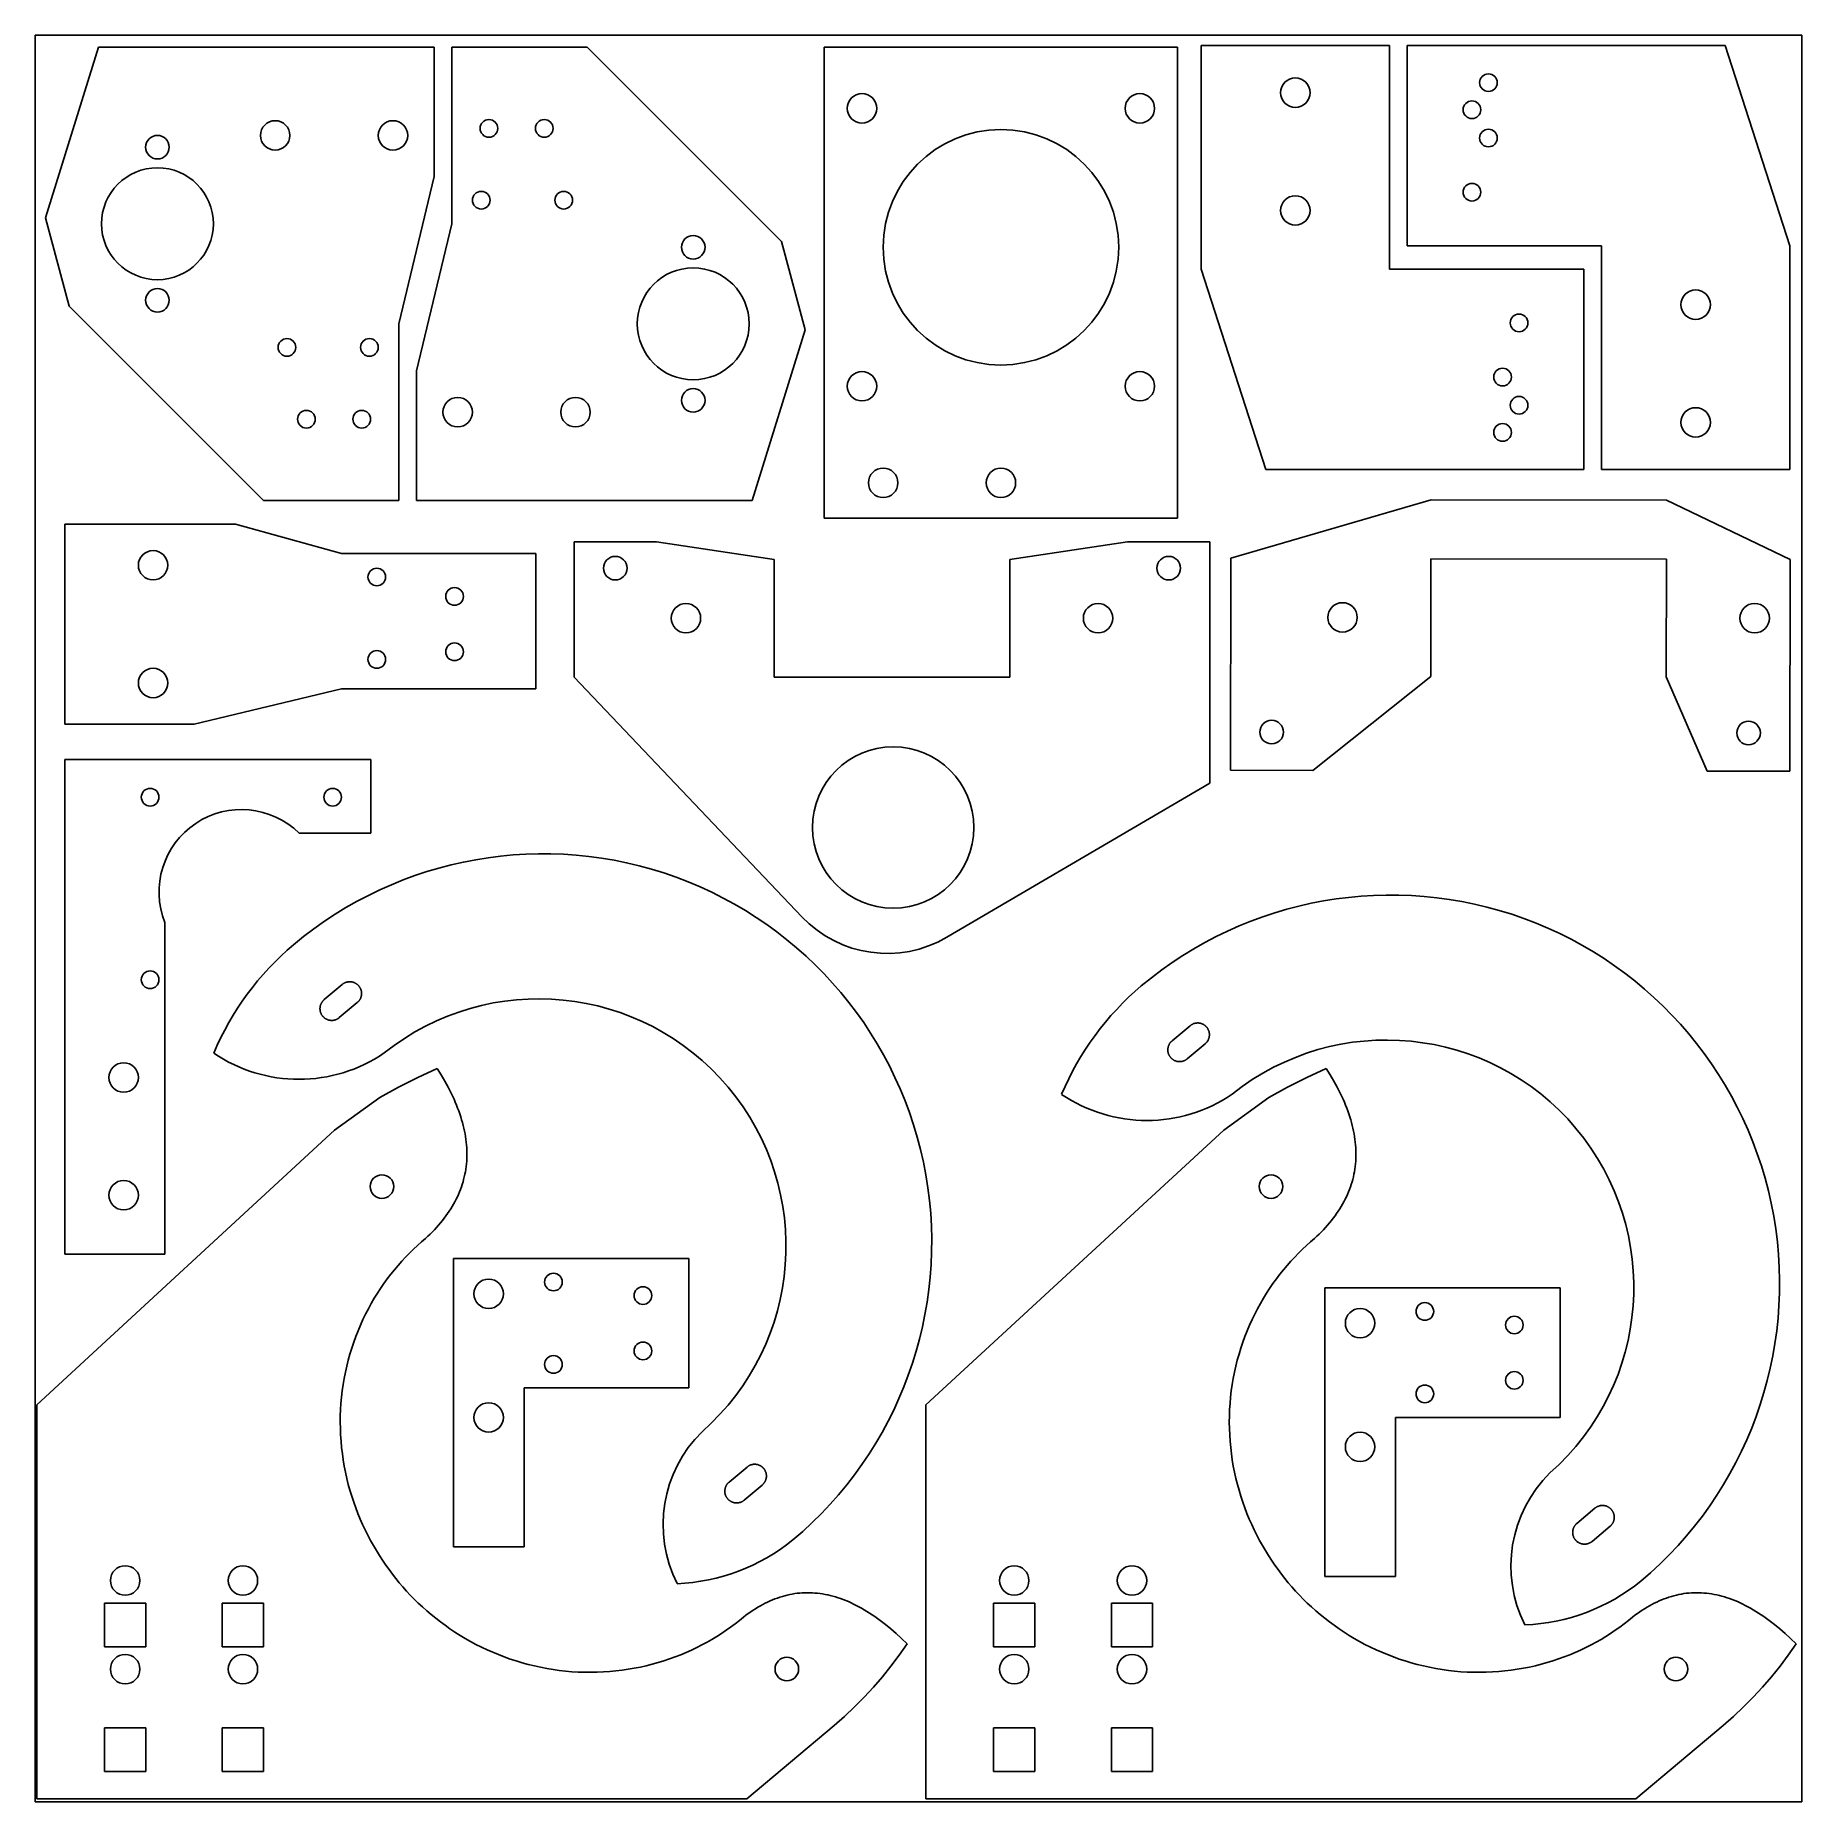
# Model space of a CAD drawing. Extents: x 0 to 300, y 0 to 300.
import ezdxf

# ---------------------------------------------------------------- set-up
doc = ezdxf.new("R2010")
doc.units = 0
doc.layers.add('DEFAULT', color=7, linetype='CONTINUOUS')
doc.layers.add('STENCILS', color=7, linetype='CONTINUOUS')

msp = doc.modelspace()

# ---------------------------------------------------------------- linework, layer by layer
at = {"layer": 'DEFAULT'}
for p, q in [((300, 300, 0), (0, 300, 0)), ((0, 300, 0), (0, 0, 0)), ((300, 0, 0), (300, 300, 0)), ((0, 0, 0), (300, 0, 0))]:
    msp.add_line(p, q, dxfattribs=at)
at = {"layer": 'STENCILS'}
for p, q in [((10.74, 298, 0), (1.74, 269, 0)), ((67.74, 298, 0), (10.74, 298, 0)), ((67.74, 276, 0), (67.74, 298, 0)), ((93.74, 298, 0), (70.74, 298, 0)), ((70.74, 298, 0), (70.74, 268, 0)), ((126.74, 265, 0), (93.74, 298, 0)), ((194, 298, 0), (134, 298, 0)), ((134, 298, 0), (134, 218, 0)), ((194, 218, 0), (194, 298, 0)), ((198, 260.26, 0), (198, 298.26, 0)), ((198, 298.26, 0), (230, 298.26, 0)), ((230, 298.26, 0), (230, 260.26, 0)), ((233, 264.26, 0), (233, 298.26, 0)), ((233, 298.26, 0), (287, 298.26, 0)), ((287, 298.26, 0), (298, 264.26, 0)), ((61.74, 251, 0), (67.74, 276, 0)), ((1.74, 269, 0), (5.74, 254, 0)), ((70.74, 268, 0), (64.74, 243, 0)), ((130.74, 250, 0), (126.74, 265, 0)), ((266, 264.26, 0), (233, 264.26, 0)), ((266, 226.26, 0), (266, 264.26, 0)), ((298, 264.26, 0), (298, 226.26, 0)), ((209, 226.26, 0), (198, 260.26, 0)), ((230, 260.26, 0), (263, 260.26, 0)), ((263, 260.26, 0), (263, 226.26, 0)), ((5.74, 254, 0), (38.74, 221, 0)), ((61.74, 221, 0), (61.74, 251, 0)), ((121.74, 221, 0), (130.74, 250, 0)), ((64.74, 243, 0), (64.74, 221, 0)), ((263, 226.26, 0), (209, 226.26, 0)), ((298, 226.26, 0), (266, 226.26, 0)), ((38.74, 221, 0), (61.74, 221, 0)), ((64.74, 221, 0), (121.74, 221, 0)), ((237.05, 221.11, 0), (203.03, 211.18, 0)), ((277.05, 221.04, 0), (237.05, 221.11, 0)), ((298.03, 211, 0), (277.05, 221.04, 0)), ((5, 183, 0), (5, 217, 0)), ((5, 217, 0), (34, 217, 0)), ((34, 217, 0), (52, 212, 0)), ((134, 218, 0), (194, 218, 0)), ((91.5, 191, 0), (91.5, 214, 0)), ((91.5, 214, 0), (105.5, 214, 0)), ((105.5, 214, 0), (125.5, 211, 0)), ((165.5, 211, 0), (185.5, 214, 0)), ((185.5, 214, 0), (199.5, 214, 0)), ((199.5, 214, 0), (199.5, 173, 0)), ((52, 212, 0), (85, 212, 0)), ((85, 212, 0), (85, 189, 0)), ((125.5, 211, 0), (125.5, 191, 0)), ((165.5, 191, 0), (165.5, 211, 0)), ((203.03, 211.18, 0), (202.97, 175.18, 0)), ((237, 191.11, 0), (237.03, 211.11, 0)), ((237.03, 211.11, 0), (277.03, 211.04, 0)), ((277.03, 211.04, 0), (277, 191.04, 0)), ((297.97, 175, 0), (298.03, 211, 0)), ((52, 189, 0), (27, 183, 0)), ((85, 189, 0), (52, 189, 0)), ((130.21, 150.28, 0), (91.5, 191, 0)), ((125.5, 191, 0), (165.5, 191, 0)), ((216.97, 175.15, 0), (237, 191.11, 0)), ((277, 191.04, 0), (283.97, 175.03, 0)), ((27, 183, 0), (5, 183, 0)), ((5, 93, 0), (5, 177, 0)), ((5, 177, 0), (57, 177, 0)), ((57, 177, 0), (57, 164.5, 0)), ((202.97, 175.18, 0), (216.97, 175.15, 0)), ((283.97, 175.03, 0), (297.97, 175, 0)), ((199.5, 173, 0), (154.82, 146.81, 0)), ((57, 164.5, 0), (44.8, 164.5, 0)), ((22, 93, 0), (22, 149.3, 0)), ((49.06, 136.22, 0), (52.12, 138.79, 0)), ((52.12, 138.79, 0), (52.17, 138.84, 0)), ((52.17, 138.84, 0), (52.23, 138.88, 0)), ((52.23, 138.88, 0), (52.29, 138.92, 0)), ((52.29, 138.92, 0), (52.34, 138.95, 0)), ((52.34, 138.95, 0), (52.4, 138.99, 0)), ((52.4, 138.99, 0), (52.46, 139.02, 0)), ((52.46, 139.02, 0), (52.52, 139.05, 0)), ((52.52, 139.05, 0), (52.59, 139.08, 0)), ((52.59, 139.08, 0), (52.65, 139.11, 0)), ((52.65, 139.11, 0), (52.72, 139.14, 0)), ((52.72, 139.14, 0), (52.78, 139.16, 0)), ((52.78, 139.16, 0), (52.85, 139.18, 0)), ((52.85, 139.18, 0), (52.91, 139.2, 0)), ((52.91, 139.2, 0), (52.98, 139.21, 0)), ((52.98, 139.21, 0), (53.05, 139.23, 0)), ((53.05, 139.23, 0), (53.12, 139.24, 0)), ((53.12, 139.24, 0), (53.18, 139.25, 0)), ((53.18, 139.25, 0), (53.25, 139.25, 0)), ((53.25, 139.25, 0), (53.32, 139.26, 0)), ((53.32, 139.26, 0), (53.39, 139.26, 0)), ((53.39, 139.26, 0), (53.46, 139.26, 0)), ((53.46, 139.26, 0), (53.53, 139.26, 0)), ((53.53, 139.26, 0), (53.6, 139.25, 0)), ((53.6, 139.25, 0), (53.67, 139.24, 0)), ((53.67, 139.24, 0), (53.73, 139.23, 0)), ((53.73, 139.23, 0), (53.8, 139.22, 0)), ((53.8, 139.22, 0), (53.87, 139.21, 0)), ((53.87, 139.21, 0), (53.94, 139.19, 0)), ((53.94, 139.19, 0), (54, 139.17, 0)), ((54, 139.17, 0), (54.07, 139.15, 0)), ((54.07, 139.15, 0), (54.13, 139.12, 0)), ((54.13, 139.12, 0), (54.2, 139.1, 0)), ((54.2, 139.1, 0), (54.26, 139.07, 0)), ((54.26, 139.07, 0), (54.32, 139.04, 0)), ((54.32, 139.04, 0), (54.38, 139, 0)), ((54.38, 139, 0), (54.44, 138.97, 0)), ((54.44, 138.97, 0), (54.5, 138.93, 0)), ((54.5, 138.93, 0), (54.56, 138.89, 0)), ((54.56, 138.89, 0), (54.61, 138.85, 0)), ((54.61, 138.85, 0), (54.67, 138.81, 0)), ((54.67, 138.81, 0), (54.72, 138.77, 0)), ((54.72, 138.77, 0), (54.77, 138.72, 0)), ((54.77, 138.72, 0), (54.82, 138.67, 0)), ((54.82, 138.67, 0), (54.87, 138.62, 0)), ((54.87, 138.62, 0), (54.92, 138.57, 0)), ((54.92, 138.57, 0), (54.96, 138.52, 0)), ((54.96, 138.52, 0), (55, 138.46, 0)), ((55, 138.46, 0), (55.04, 138.41, 0)), ((55.04, 138.41, 0), (55.08, 138.35, 0)), ((55.08, 138.35, 0), (55.12, 138.29, 0)), ((55.12, 138.29, 0), (55.15, 138.23, 0)), ((55.15, 138.23, 0), (55.19, 138.17, 0)), ((55.19, 138.17, 0), (55.22, 138.11, 0)), ((55.22, 138.11, 0), (55.24, 138.05, 0)), ((55.24, 138.05, 0), (55.27, 137.98, 0)), ((48.36, 134.98, 0), (48.38, 135.05, 0)), ((48.38, 135.05, 0), (48.39, 135.12, 0)), ((48.39, 135.12, 0), (48.4, 135.19, 0)), ((48.4, 135.19, 0), (48.42, 135.25, 0)), ((48.42, 135.25, 0), (48.44, 135.32, 0)), ((48.44, 135.32, 0), (48.47, 135.38, 0)), ((48.47, 135.38, 0), (48.49, 135.45, 0)), ((48.49, 135.45, 0), (48.52, 135.51, 0)), ((48.52, 135.51, 0), (48.55, 135.57, 0)), ((48.55, 135.57, 0), (48.58, 135.63, 0)), ((48.58, 135.63, 0), (48.61, 135.7, 0)), ((48.61, 135.7, 0), (48.65, 135.75, 0)), ((48.65, 135.75, 0), (48.69, 135.81, 0)), ((48.69, 135.81, 0), (48.73, 135.87, 0)), ((48.73, 135.87, 0), (48.77, 135.92, 0)), ((48.77, 135.92, 0), (48.81, 135.98, 0)), ((48.81, 135.98, 0), (48.86, 136.03, 0)), ((48.86, 136.03, 0), (48.91, 136.08, 0)), ((48.91, 136.08, 0), (48.95, 136.13, 0)), ((48.95, 136.13, 0), (49, 136.18, 0)), ((49, 136.18, 0), (49.06, 136.22, 0)), ((54.69, 135.73, 0), (51.63, 133.16, 0)), ((54.74, 135.77, 0), (54.69, 135.73, 0)), ((54.79, 135.82, 0), (54.74, 135.77, 0)), ((54.84, 135.87, 0), (54.79, 135.82, 0)), ((54.89, 135.92, 0), (54.84, 135.87, 0)), ((54.94, 135.97, 0), (54.89, 135.92, 0)), ((54.98, 136.02, 0), (54.94, 135.97, 0)), ((55.02, 136.08, 0), (54.98, 136.02, 0)), ((55.06, 136.14, 0), (55.02, 136.08, 0)), ((55.1, 136.19, 0), (55.06, 136.14, 0)), ((55.13, 136.25, 0), (55.1, 136.19, 0)), ((55.17, 136.31, 0), (55.13, 136.25, 0)), ((55.2, 136.37, 0), (55.17, 136.31, 0)), ((55.23, 136.44, 0), (55.2, 136.37, 0)), ((55.26, 136.5, 0), (55.23, 136.44, 0)), ((55.28, 136.56, 0), (55.26, 136.5, 0)), ((55.27, 137.98, 0), (55.29, 137.92, 0)), ((55.3, 136.63, 0), (55.28, 136.56, 0)), ((55.29, 137.92, 0), (55.32, 137.85, 0)), ((55.33, 136.7, 0), (55.3, 136.63, 0)), ((55.32, 137.85, 0), (55.34, 137.79, 0)), ((55.34, 136.76, 0), (55.33, 136.7, 0)), ((55.34, 137.79, 0), (55.35, 137.72, 0)), ((55.36, 136.83, 0), (55.34, 136.76, 0)), ((55.35, 137.72, 0), (55.37, 137.65, 0)), ((55.37, 136.9, 0), (55.36, 136.83, 0)), ((55.37, 137.65, 0), (55.38, 137.58, 0)), ((55.38, 136.97, 0), (55.37, 136.9, 0)), ((55.38, 137.58, 0), (55.39, 137.52, 0)), ((55.39, 137.03, 0), (55.38, 136.97, 0)), ((55.39, 137.52, 0), (55.4, 137.45, 0)), ((55.4, 137.1, 0), (55.39, 137.03, 0)), ((55.4, 137.45, 0), (55.4, 137.38, 0)), ((55.4, 137.38, 0), (55.41, 137.31, 0)), ((55.41, 137.24, 0), (55.4, 137.17, 0)), ((55.4, 137.17, 0), (55.4, 137.1, 0)), ((55.41, 137.31, 0), (55.41, 137.24, 0)), ((48.34, 134.78, 0), (48.35, 134.85, 0)), ((48.34, 134.71, 0), (48.34, 134.78, 0)), ((48.34, 134.64, 0), (48.34, 134.71, 0)), ((48.35, 134.57, 0), (48.34, 134.64, 0)), ((48.35, 134.91, 0), (48.36, 134.98, 0)), ((48.35, 134.85, 0), (48.35, 134.91, 0)), ((48.35, 134.5, 0), (48.35, 134.57, 0)), ((48.36, 134.43, 0), (48.35, 134.5, 0)), ((48.37, 134.36, 0), (48.36, 134.43, 0)), ((48.38, 134.3, 0), (48.37, 134.36, 0)), ((48.4, 134.23, 0), (48.38, 134.3, 0)), ((48.41, 134.16, 0), (48.4, 134.23, 0)), ((48.43, 134.1, 0), (48.41, 134.16, 0)), ((48.45, 134.03, 0), (48.43, 134.1, 0)), ((48.48, 133.96, 0), (48.45, 134.03, 0)), ((48.5, 133.9, 0), (48.48, 133.96, 0)), ((48.53, 133.84, 0), (48.5, 133.9, 0)), ((48.56, 133.78, 0), (48.53, 133.84, 0)), ((48.59, 133.72, 0), (48.56, 133.78, 0)), ((48.63, 133.66, 0), (48.59, 133.72, 0)), ((48.67, 133.6, 0), (48.63, 133.66, 0)), ((48.7, 133.54, 0), (48.67, 133.6, 0)), ((48.75, 133.48, 0), (48.7, 133.54, 0)), ((48.79, 133.43, 0), (48.75, 133.48, 0)), ((48.83, 133.38, 0), (48.79, 133.43, 0)), ((48.88, 133.33, 0), (48.83, 133.38, 0)), ((48.93, 133.28, 0), (48.88, 133.33, 0)), ((48.98, 133.23, 0), (48.93, 133.28, 0)), ((49.03, 133.18, 0), (48.98, 133.23, 0)), ((49.08, 133.14, 0), (49.03, 133.18, 0)), ((49.13, 133.09, 0), (49.08, 133.14, 0)), ((49.19, 133.05, 0), (49.13, 133.09, 0)), ((49.25, 133.01, 0), (49.19, 133.05, 0)), ((49.31, 132.98, 0), (49.25, 133.01, 0)), ((49.37, 132.94, 0), (49.31, 132.98, 0)), ((49.43, 132.91, 0), (49.37, 132.94, 0)), ((49.49, 132.88, 0), (49.43, 132.91, 0)), ((49.55, 132.85, 0), (49.49, 132.88, 0)), ((49.62, 132.83, 0), (49.55, 132.85, 0)), ((49.68, 132.8, 0), (49.62, 132.83, 0)), ((49.75, 132.78, 0), (49.68, 132.8, 0)), ((49.81, 132.76, 0), (49.75, 132.78, 0)), ((49.88, 132.74, 0), (49.81, 132.76, 0)), ((49.95, 132.73, 0), (49.88, 132.74, 0)), ((50.01, 132.72, 0), (49.95, 132.73, 0)), ((50.08, 132.71, 0), (50.01, 132.72, 0)), ((50.15, 132.7, 0), (50.08, 132.71, 0)), ((50.22, 132.69, 0), (50.15, 132.7, 0)), ((50.29, 132.69, 0), (50.22, 132.69, 0)), ((50.36, 132.69, 0), (50.29, 132.69, 0)), ((50.43, 132.69, 0), (50.36, 132.69, 0)), ((50.5, 132.69, 0), (50.43, 132.69, 0)), ((50.56, 132.7, 0), (50.5, 132.69, 0)), ((50.63, 132.71, 0), (50.56, 132.7, 0)), ((50.7, 132.72, 0), (50.63, 132.71, 0)), ((50.77, 132.73, 0), (50.7, 132.72, 0)), ((50.84, 132.75, 0), (50.77, 132.73, 0)), ((50.9, 132.77, 0), (50.84, 132.75, 0)), ((50.97, 132.79, 0), (50.9, 132.77, 0)), ((51.03, 132.81, 0), (50.97, 132.79, 0)), ((51.1, 132.84, 0), (51.03, 132.81, 0)), ((51.16, 132.86, 0), (51.1, 132.84, 0)), ((51.22, 132.89, 0), (51.16, 132.86, 0)), ((51.29, 132.92, 0), (51.22, 132.89, 0)), ((51.35, 132.96, 0), (51.29, 132.92, 0)), ((51.4, 132.99, 0), (51.35, 132.96, 0)), ((51.46, 133.03, 0), (51.4, 132.99, 0)), ((51.52, 133.07, 0), (51.46, 133.03, 0)), ((51.57, 133.11, 0), (51.52, 133.07, 0)), ((51.63, 133.16, 0), (51.57, 133.11, 0)), ((196.4, 131.99, 0), (196.46, 132.02, 0)), ((196.46, 132.02, 0), (196.52, 132.05, 0)), ((196.52, 132.05, 0), (196.59, 132.08, 0)), ((196.59, 132.08, 0), (196.65, 132.11, 0)), ((196.65, 132.11, 0), (196.72, 132.14, 0)), ((196.72, 132.14, 0), (196.78, 132.16, 0)), ((196.78, 132.16, 0), (196.85, 132.18, 0)), ((196.85, 132.18, 0), (196.91, 132.2, 0)), ((196.91, 132.2, 0), (196.98, 132.21, 0)), ((196.98, 132.21, 0), (197.05, 132.23, 0)), ((197.05, 132.23, 0), (197.12, 132.24, 0)), ((197.12, 132.24, 0), (197.18, 132.25, 0)), ((197.18, 132.25, 0), (197.25, 132.25, 0)), ((197.25, 132.25, 0), (197.32, 132.26, 0)), ((197.32, 132.26, 0), (197.39, 132.26, 0)), ((197.39, 132.26, 0), (197.46, 132.26, 0)), ((197.46, 132.26, 0), (197.53, 132.26, 0)), ((197.53, 132.26, 0), (197.6, 132.25, 0)), ((197.6, 132.25, 0), (197.67, 132.24, 0)), ((197.67, 132.24, 0), (197.73, 132.23, 0)), ((197.73, 132.23, 0), (197.8, 132.22, 0)), ((197.8, 132.22, 0), (197.87, 132.21, 0)), ((197.87, 132.21, 0), (197.94, 132.19, 0)), ((197.94, 132.19, 0), (198, 132.17, 0)), ((198, 132.17, 0), (198.07, 132.15, 0)), ((198.07, 132.15, 0), (198.13, 132.12, 0)), ((198.13, 132.12, 0), (198.2, 132.1, 0)), ((198.2, 132.1, 0), (198.26, 132.07, 0)), ((198.26, 132.07, 0), (198.32, 132.04, 0)), ((198.32, 132.04, 0), (198.38, 132, 0)), ((198.38, 132, 0), (198.44, 131.97, 0)), ((192.81, 128.98, 0), (192.86, 129.03, 0)), ((192.86, 129.03, 0), (192.91, 129.08, 0)), ((192.91, 129.08, 0), (192.95, 129.13, 0)), ((192.95, 129.13, 0), (193, 129.18, 0)), ((193, 129.18, 0), (193.06, 129.22, 0)), ((193.06, 129.22, 0), (196.12, 131.79, 0)), ((196.12, 131.79, 0), (196.17, 131.84, 0)), ((196.17, 131.84, 0), (196.23, 131.88, 0)), ((196.23, 131.88, 0), (196.29, 131.92, 0)), ((196.29, 131.92, 0), (196.34, 131.95, 0)), ((196.34, 131.95, 0), (196.4, 131.99, 0)), ((198.44, 131.97, 0), (198.5, 131.93, 0)), ((198.5, 131.93, 0), (198.56, 131.89, 0)), ((198.56, 131.89, 0), (198.61, 131.85, 0)), ((198.61, 131.85, 0), (198.67, 131.81, 0)), ((198.67, 131.81, 0), (198.72, 131.77, 0)), ((198.72, 131.77, 0), (198.77, 131.72, 0)), ((198.77, 131.72, 0), (198.82, 131.67, 0)), ((198.82, 131.67, 0), (198.87, 131.62, 0)), ((198.87, 131.62, 0), (198.92, 131.57, 0)), ((198.92, 131.57, 0), (198.96, 131.52, 0)), ((198.98, 129.02, 0), (198.94, 128.97, 0)), ((198.96, 131.52, 0), (199, 131.46, 0)), ((199.02, 129.08, 0), (198.98, 129.02, 0)), ((199, 131.46, 0), (199.04, 131.41, 0)), ((199.06, 129.14, 0), (199.02, 129.08, 0)), ((199.04, 131.41, 0), (199.08, 131.35, 0)), ((199.1, 129.19, 0), (199.06, 129.14, 0)), ((199.08, 131.35, 0), (199.12, 131.29, 0)), ((199.13, 129.25, 0), (199.1, 129.19, 0)), ((199.12, 131.29, 0), (199.15, 131.23, 0)), ((199.17, 129.31, 0), (199.13, 129.25, 0)), ((199.15, 131.23, 0), (199.19, 131.17, 0)), ((199.2, 129.37, 0), (199.17, 129.31, 0)), ((199.19, 131.17, 0), (199.22, 131.11, 0)), ((199.23, 129.44, 0), (199.2, 129.37, 0)), ((199.22, 131.11, 0), (199.24, 131.05, 0)), ((199.26, 129.5, 0), (199.23, 129.44, 0)), ((199.24, 131.05, 0), (199.27, 130.98, 0)), ((199.28, 129.56, 0), (199.26, 129.5, 0)), ((199.27, 130.98, 0), (199.29, 130.92, 0)), ((199.3, 129.63, 0), (199.28, 129.56, 0)), ((199.29, 130.92, 0), (199.32, 130.85, 0)), ((199.33, 129.7, 0), (199.3, 129.63, 0)), ((199.32, 130.85, 0), (199.34, 130.79, 0)), ((199.34, 129.76, 0), (199.33, 129.7, 0)), ((199.34, 130.79, 0), (199.35, 130.72, 0)), ((199.36, 129.83, 0), (199.34, 129.76, 0)), ((199.35, 130.72, 0), (199.37, 130.65, 0)), ((199.37, 129.9, 0), (199.36, 129.83, 0)), ((199.37, 130.65, 0), (199.38, 130.58, 0)), ((199.38, 129.97, 0), (199.37, 129.9, 0)), ((199.38, 130.58, 0), (199.39, 130.52, 0)), ((199.39, 130.03, 0), (199.38, 129.97, 0)), ((199.39, 130.52, 0), (199.4, 130.45, 0)), ((199.4, 130.1, 0), (199.39, 130.03, 0)), ((199.4, 130.45, 0), (199.4, 130.38, 0)), ((199.4, 130.38, 0), (199.41, 130.31, 0)), ((199.41, 130.24, 0), (199.4, 130.17, 0)), ((199.4, 130.17, 0), (199.4, 130.1, 0)), ((199.41, 130.31, 0), (199.41, 130.24, 0)), ((192.34, 127.78, 0), (192.35, 127.85, 0)), ((192.34, 127.71, 0), (192.34, 127.78, 0)), ((192.34, 127.64, 0), (192.34, 127.71, 0)), ((192.35, 127.57, 0), (192.34, 127.64, 0)), ((192.35, 127.91, 0), (192.36, 127.98, 0)), ((192.35, 127.85, 0), (192.35, 127.91, 0)), ((192.35, 127.5, 0), (192.35, 127.57, 0)), ((192.36, 127.43, 0), (192.35, 127.5, 0)), ((192.36, 127.98, 0), (192.38, 128.05, 0)), ((192.37, 127.36, 0), (192.36, 127.43, 0)), ((192.38, 127.3, 0), (192.37, 127.36, 0)), ((192.38, 128.05, 0), (192.39, 128.12, 0)), ((192.4, 127.23, 0), (192.38, 127.3, 0)), ((192.39, 128.12, 0), (192.4, 128.19, 0)), ((192.4, 128.19, 0), (192.42, 128.25, 0)), ((192.41, 127.16, 0), (192.4, 127.23, 0)), ((192.43, 127.1, 0), (192.41, 127.16, 0)), ((192.42, 128.25, 0), (192.44, 128.32, 0)), ((192.45, 127.03, 0), (192.43, 127.1, 0)), ((192.44, 128.32, 0), (192.47, 128.38, 0)), ((192.48, 126.96, 0), (192.45, 127.03, 0)), ((192.47, 128.38, 0), (192.49, 128.45, 0)), ((192.5, 126.9, 0), (192.48, 126.96, 0)), ((192.49, 128.45, 0), (192.52, 128.51, 0)), ((192.53, 126.84, 0), (192.5, 126.9, 0)), ((192.52, 128.51, 0), (192.55, 128.57, 0)), ((192.56, 126.78, 0), (192.53, 126.84, 0)), ((192.55, 128.57, 0), (192.58, 128.63, 0)), ((192.59, 126.72, 0), (192.56, 126.78, 0)), ((192.58, 128.63, 0), (192.61, 128.7, 0)), ((192.63, 126.66, 0), (192.59, 126.72, 0)), ((192.61, 128.7, 0), (192.65, 128.75, 0)), ((192.67, 126.6, 0), (192.63, 126.66, 0)), ((192.65, 128.75, 0), (192.69, 128.81, 0)), ((192.7, 126.54, 0), (192.67, 126.6, 0)), ((192.69, 128.81, 0), (192.73, 128.87, 0)), ((192.75, 126.48, 0), (192.7, 126.54, 0)), ((192.73, 128.87, 0), (192.77, 128.92, 0)), ((192.79, 126.43, 0), (192.75, 126.48, 0)), ((192.77, 128.92, 0), (192.81, 128.98, 0)), ((192.83, 126.38, 0), (192.79, 126.43, 0)), ((192.88, 126.33, 0), (192.83, 126.38, 0)), ((192.93, 126.28, 0), (192.88, 126.33, 0)), ((192.98, 126.23, 0), (192.93, 126.28, 0)), ((193.03, 126.18, 0), (192.98, 126.23, 0)), ((193.08, 126.14, 0), (193.03, 126.18, 0)), ((193.13, 126.09, 0), (193.08, 126.14, 0)), ((193.19, 126.05, 0), (193.13, 126.09, 0)), ((193.25, 126.01, 0), (193.19, 126.05, 0)), ((193.31, 125.98, 0), (193.25, 126.01, 0)), ((195.46, 126.03, 0), (195.4, 125.99, 0)), ((195.52, 126.07, 0), (195.46, 126.03, 0)), ((195.57, 126.11, 0), (195.52, 126.07, 0)), ((195.63, 126.16, 0), (195.57, 126.11, 0)), ((198.69, 128.73, 0), (195.63, 126.16, 0)), ((198.74, 128.77, 0), (198.69, 128.73, 0)), ((198.79, 128.82, 0), (198.74, 128.77, 0)), ((198.84, 128.87, 0), (198.79, 128.82, 0)), ((198.89, 128.92, 0), (198.84, 128.87, 0)), ((198.94, 128.97, 0), (198.89, 128.92, 0)), ((64.95, 122.98, 0), (68.26, 124.5, 0)), ((68.26, 124.5, 0), (68.92, 123.44, 0)), ((68.92, 123.44, 0), (69.54, 122.4, 0)), ((193.37, 125.94, 0), (193.31, 125.98, 0)), ((193.43, 125.91, 0), (193.37, 125.94, 0)), ((193.49, 125.88, 0), (193.43, 125.91, 0)), ((193.55, 125.85, 0), (193.49, 125.88, 0)), ((193.62, 125.83, 0), (193.55, 125.85, 0)), ((193.68, 125.8, 0), (193.62, 125.83, 0)), ((193.75, 125.78, 0), (193.68, 125.8, 0)), ((193.81, 125.76, 0), (193.75, 125.78, 0)), ((193.88, 125.74, 0), (193.81, 125.76, 0)), ((193.95, 125.73, 0), (193.88, 125.74, 0)), ((194.01, 125.72, 0), (193.95, 125.73, 0)), ((194.08, 125.71, 0), (194.01, 125.72, 0)), ((194.15, 125.7, 0), (194.08, 125.71, 0)), ((194.22, 125.69, 0), (194.15, 125.7, 0)), ((194.29, 125.69, 0), (194.22, 125.69, 0)), ((194.36, 125.69, 0), (194.29, 125.69, 0)), ((194.43, 125.69, 0), (194.36, 125.69, 0)), ((194.5, 125.69, 0), (194.43, 125.69, 0)), ((194.56, 125.7, 0), (194.5, 125.69, 0)), ((194.63, 125.71, 0), (194.56, 125.7, 0)), ((194.7, 125.72, 0), (194.63, 125.71, 0)), ((194.77, 125.73, 0), (194.7, 125.72, 0)), ((194.84, 125.75, 0), (194.77, 125.73, 0)), ((194.9, 125.77, 0), (194.84, 125.75, 0)), ((194.97, 125.79, 0), (194.9, 125.77, 0)), ((195.03, 125.81, 0), (194.97, 125.79, 0)), ((195.1, 125.84, 0), (195.03, 125.81, 0)), ((195.16, 125.86, 0), (195.1, 125.84, 0)), ((195.22, 125.89, 0), (195.16, 125.86, 0)), ((195.29, 125.92, 0), (195.22, 125.89, 0)), ((195.35, 125.96, 0), (195.29, 125.92, 0)), ((195.4, 125.99, 0), (195.35, 125.96, 0)), ((215.95, 122.98, 0), (219.26, 124.5, 0)), ((219.26, 124.5, 0), (219.92, 123.44, 0)), ((219.92, 123.44, 0), (220.54, 122.4, 0)), ((58.49, 119.62, 0), (61.69, 121.35, 0)), ((61.69, 121.35, 0), (64.95, 122.98, 0)), ((69.54, 122.4, 0), (70.11, 121.36, 0)), ((70.11, 121.36, 0), (70.63, 120.33, 0)), ((70.63, 120.33, 0), (71.11, 119.31, 0)), ((209.49, 119.62, 0), (212.69, 121.35, 0)), ((212.69, 121.35, 0), (215.95, 122.98, 0)), ((220.54, 122.4, 0), (221.11, 121.36, 0)), ((221.11, 121.36, 0), (221.63, 120.33, 0)), ((221.63, 120.33, 0), (222.11, 119.31, 0)), ((50.84, 114.05, 0), (58.49, 119.62, 0)), ((71.11, 119.31, 0), (71.33, 118.81, 0)), ((71.33, 118.81, 0), (71.54, 118.31, 0)), ((71.54, 118.31, 0), (71.73, 117.81, 0)), ((71.73, 117.81, 0), (71.92, 117.31, 0)), ((71.92, 117.31, 0), (72.09, 116.81, 0)), ((201.84, 114.05, 0), (209.49, 119.62, 0)), ((222.11, 119.31, 0), (222.33, 118.81, 0)), ((222.33, 118.81, 0), (222.54, 118.31, 0)), ((222.54, 118.31, 0), (222.73, 117.81, 0)), ((222.73, 117.81, 0), (222.92, 117.31, 0)), ((222.92, 117.31, 0), (223.09, 116.81, 0)), ((0.26, 67.41, 0), (50.84, 114.05, 0)), ((72.09, 116.81, 0), (72.26, 116.32, 0)), ((72.26, 116.32, 0), (72.41, 115.83, 0)), ((72.41, 115.83, 0), (72.55, 115.34, 0)), ((72.55, 115.34, 0), (72.67, 114.86, 0)), ((72.67, 114.86, 0), (72.79, 114.38, 0)), ((72.79, 114.38, 0), (72.89, 113.9, 0)), ((151.26, 67.41, 0), (201.84, 114.05, 0)), ((223.09, 116.81, 0), (223.26, 116.32, 0)), ((223.26, 116.32, 0), (223.41, 115.83, 0)), ((223.41, 115.83, 0), (223.55, 115.34, 0)), ((223.55, 115.34, 0), (223.67, 114.86, 0)), ((223.67, 114.86, 0), (223.79, 114.38, 0)), ((223.79, 114.38, 0), (223.89, 113.9, 0)), ((72.89, 113.9, 0), (72.98, 113.42, 0)), ((72.98, 113.42, 0), (73.06, 112.95, 0)), ((73.06, 112.95, 0), (73.13, 112.47, 0)), ((73.13, 112.47, 0), (73.19, 112, 0)), ((73.19, 112, 0), (73.23, 111.54, 0)), ((73.23, 111.54, 0), (73.27, 111.07, 0)), ((73.27, 111.07, 0), (73.29, 110.61, 0)), ((223.89, 113.9, 0), (223.98, 113.42, 0)), ((223.98, 113.42, 0), (224.06, 112.95, 0)), ((224.06, 112.95, 0), (224.13, 112.47, 0)), ((224.13, 112.47, 0), (224.19, 112, 0)), ((224.19, 112, 0), (224.23, 111.54, 0)), ((224.23, 111.54, 0), (224.27, 111.07, 0)), ((224.27, 111.07, 0), (224.29, 110.61, 0)), ((73.22, 108.34, 0), (73.17, 107.89, 0)), ((73.26, 108.79, 0), (73.22, 108.34, 0)), ((73.28, 109.24, 0), (73.26, 108.79, 0)), ((73.3, 109.69, 0), (73.28, 109.24, 0)), ((73.29, 110.61, 0), (73.3, 110.15, 0)), ((73.3, 110.15, 0), (73.3, 109.69, 0)), ((224.22, 108.34, 0), (224.17, 107.89, 0)), ((224.26, 108.79, 0), (224.22, 108.34, 0)), ((224.28, 109.24, 0), (224.26, 108.79, 0)), ((224.3, 109.69, 0), (224.28, 109.24, 0)), ((224.29, 110.61, 0), (224.3, 110.15, 0)), ((224.3, 110.15, 0), (224.3, 109.69, 0)), ((72.64, 105.26, 0), (72.5, 104.83, 0)), ((72.75, 105.69, 0), (72.64, 105.26, 0)), ((72.86, 106.13, 0), (72.75, 105.69, 0)), ((72.96, 106.57, 0), (72.86, 106.13, 0)), ((73.04, 107, 0), (72.96, 106.57, 0)), ((73.11, 107.45, 0), (73.04, 107, 0)), ((73.17, 107.89, 0), (73.11, 107.45, 0)), ((223.64, 105.26, 0), (223.5, 104.83, 0)), ((223.75, 105.69, 0), (223.64, 105.26, 0)), ((223.86, 106.13, 0), (223.75, 105.69, 0)), ((223.96, 106.57, 0), (223.86, 106.13, 0)), ((224.04, 107, 0), (223.96, 106.57, 0)), ((224.11, 107.45, 0), (224.04, 107, 0)), ((224.17, 107.89, 0), (224.11, 107.45, 0)), ((71.47, 102.31, 0), (71.26, 101.9, 0)), ((71.68, 102.72, 0), (71.47, 102.31, 0)), ((71.86, 103.14, 0), (71.68, 102.72, 0)), ((72.04, 103.56, 0), (71.86, 103.14, 0)), ((72.21, 103.98, 0), (72.04, 103.56, 0)), ((72.36, 104.41, 0), (72.21, 103.98, 0)), ((72.5, 104.83, 0), (72.36, 104.41, 0)), ((222.47, 102.31, 0), (222.26, 101.9, 0)), ((222.68, 102.72, 0), (222.47, 102.31, 0)), ((222.86, 103.14, 0), (222.68, 102.72, 0)), ((223.04, 103.56, 0), (222.86, 103.14, 0)), ((223.21, 103.98, 0), (223.04, 103.56, 0)), ((223.36, 104.41, 0), (223.21, 103.98, 0)), ((223.5, 104.83, 0), (223.36, 104.41, 0)), ((69.45, 99.09, 0), (69.14, 98.69, 0)), ((69.74, 99.48, 0), (69.45, 99.09, 0)), ((70.02, 99.88, 0), (69.74, 99.48, 0)), ((70.29, 100.28, 0), (70.02, 99.88, 0)), ((70.55, 100.68, 0), (70.29, 100.28, 0)), ((70.8, 101.08, 0), (70.55, 100.68, 0)), ((71.04, 101.49, 0), (70.8, 101.08, 0)), ((71.26, 101.9, 0), (71.04, 101.49, 0)), ((220.45, 99.09, 0), (220.14, 98.69, 0)), ((220.74, 99.48, 0), (220.45, 99.09, 0)), ((221.02, 99.88, 0), (220.74, 99.48, 0)), ((221.29, 100.28, 0), (221.02, 99.88, 0)), ((221.55, 100.68, 0), (221.29, 100.28, 0)), ((221.8, 101.08, 0), (221.55, 100.68, 0)), ((222.04, 101.49, 0), (221.8, 101.08, 0)), ((222.26, 101.9, 0), (222.04, 101.49, 0)), ((66.67, 96.02, 0), (66.27, 95.65, 0)), ((67.06, 96.4, 0), (66.67, 96.02, 0)), ((67.43, 96.77, 0), (67.06, 96.4, 0)), ((67.8, 97.15, 0), (67.43, 96.77, 0)), ((68.15, 97.53, 0), (67.8, 97.15, 0)), ((68.49, 97.92, 0), (68.15, 97.53, 0)), ((68.82, 98.3, 0), (68.49, 97.92, 0)), ((69.14, 98.69, 0), (68.82, 98.3, 0)), ((217.67, 96.02, 0), (217.27, 95.65, 0)), ((218.06, 96.4, 0), (217.67, 96.02, 0)), ((218.43, 96.77, 0), (218.06, 96.4, 0)), ((218.8, 97.15, 0), (218.43, 96.77, 0)), ((219.15, 97.53, 0), (218.8, 97.15, 0)), ((219.49, 97.92, 0), (219.15, 97.53, 0)), ((219.82, 98.3, 0), (219.49, 97.92, 0)), ((220.14, 98.69, 0), (219.82, 98.3, 0)), ((22, 93, 0), (5, 93, 0)), ((63.55, 93.16, 0), (62.89, 92.49, 0)), ((64.21, 93.82, 0), (63.55, 93.16, 0)), ((64.89, 94.45, 0), (64.21, 93.82, 0)), ((65.57, 95.06, 0), (64.89, 94.45, 0)), ((66.27, 95.65, 0), (65.57, 95.06, 0)), ((214.55, 93.16, 0), (213.89, 92.49, 0)), ((215.21, 93.82, 0), (214.55, 93.16, 0)), ((215.89, 94.45, 0), (215.21, 93.82, 0)), ((216.57, 95.06, 0), (215.89, 94.45, 0)), ((217.27, 95.65, 0), (216.57, 95.06, 0)), ((60.99, 90.34, 0), (60.38, 89.58, 0)), ((61.61, 91.07, 0), (60.99, 90.34, 0)), ((62.24, 91.79, 0), (61.61, 91.07, 0)), ((62.89, 92.49, 0), (62.24, 91.79, 0)), ((71, 92.26, 0), (111, 92.26, 0)), ((71, 43.26, 0), (71, 92.26, 0)), ((111, 92.26, 0), (111, 70.26, 0)), ((211.99, 90.34, 0), (211.38, 89.58, 0)), ((212.61, 91.07, 0), (211.99, 90.34, 0)), ((213.24, 91.79, 0), (212.61, 91.07, 0)), ((213.89, 92.49, 0), (213.24, 91.79, 0)), ((58.64, 87.18, 0), (58.1, 86.35, 0)), ((59.2, 88, 0), (58.64, 87.18, 0)), ((59.78, 88.8, 0), (59.2, 88, 0)), ((60.38, 89.58, 0), (59.78, 88.8, 0)), ((209.64, 87.18, 0), (209.1, 86.35, 0)), ((210.2, 88, 0), (209.64, 87.18, 0)), ((210.78, 88.8, 0), (210.2, 88, 0)), ((211.38, 89.58, 0), (210.78, 88.8, 0)), ((219, 87.26, 0), (259, 87.26, 0)), ((219, 38.26, 0), (219, 87.26, 0)), ((259, 87.26, 0), (259, 65.26, 0)), ((57.06, 84.62, 0), (56.57, 83.73, 0)), ((57.57, 85.49, 0), (57.06, 84.62, 0)), ((58.1, 86.35, 0), (57.57, 85.49, 0)), ((208.06, 84.62, 0), (207.57, 83.73, 0)), ((208.57, 85.49, 0), (208.06, 84.62, 0)), ((209.1, 86.35, 0), (208.57, 85.49, 0)), ((55.65, 81.89, 0), (55.22, 80.95, 0)), ((56.1, 82.82, 0), (55.65, 81.89, 0)), ((56.57, 83.73, 0), (56.1, 82.82, 0)), ((206.65, 81.89, 0), (206.22, 80.95, 0)), ((207.1, 82.82, 0), (206.65, 81.89, 0)), ((207.57, 83.73, 0), (207.1, 82.82, 0)), ((54.08, 78.04, 0), (53.74, 77.04, 0)), ((54.44, 79.02, 0), (54.08, 78.04, 0)), ((54.82, 79.99, 0), (54.44, 79.02, 0)), ((55.22, 80.95, 0), (54.82, 79.99, 0)), ((205.08, 78.04, 0), (204.74, 77.04, 0)), ((205.44, 79.02, 0), (205.08, 78.04, 0)), ((205.82, 79.99, 0), (205.44, 79.02, 0)), ((206.22, 80.95, 0), (205.82, 79.99, 0)), ((53.15, 75.01, 0), (52.89, 73.98, 0)), ((53.44, 76.03, 0), (53.15, 75.01, 0)), ((53.74, 77.04, 0), (53.44, 76.03, 0)), ((204.15, 75.01, 0), (203.89, 73.98, 0)), ((204.44, 76.03, 0), (204.15, 75.01, 0)), ((204.74, 77.04, 0), (204.44, 76.03, 0)), ((52.66, 72.95, 0), (52.46, 71.9, 0)), ((52.89, 73.98, 0), (52.66, 72.95, 0)), ((203.66, 72.95, 0), (203.46, 71.9, 0)), ((203.89, 73.98, 0), (203.66, 72.95, 0)), ((52.13, 69.79, 0), (52.01, 68.72, 0)), ((52.28, 70.85, 0), (52.13, 69.79, 0)), ((52.46, 71.9, 0), (52.28, 70.85, 0)), ((111, 70.26, 0), (83, 70.26, 0)), ((83, 70.26, 0), (83, 43.26, 0)), ((203.13, 69.79, 0), (203.01, 68.72, 0)), ((203.28, 70.85, 0), (203.13, 69.79, 0)), ((203.46, 71.9, 0), (203.28, 70.85, 0)), ((0.26, 0.5, 0), (0.26, 67.41, 0)), ((51.84, 66.58, 0), (51.8, 65.51, 0)), ((51.91, 67.65, 0), (51.84, 66.58, 0)), ((52.01, 68.72, 0), (51.91, 67.65, 0)), ((151.26, 0.5, 0), (151.26, 67.41, 0)), ((202.84, 66.58, 0), (202.8, 65.51, 0)), ((202.91, 67.65, 0), (202.84, 66.58, 0)), ((203.01, 68.72, 0), (202.91, 67.65, 0)), ((51.8, 65.51, 0), (51.79, 64.43, 0)), ((51.79, 64.43, 0), (51.81, 63.36, 0)), ((51.81, 63.36, 0), (51.85, 62.29, 0)), ((202.8, 65.51, 0), (202.79, 64.43, 0)), ((202.79, 64.43, 0), (202.81, 63.36, 0)), ((202.81, 63.36, 0), (202.85, 62.29, 0)), ((259, 65.26, 0), (231, 65.26, 0)), ((231, 65.26, 0), (231, 38.26, 0)), ((51.85, 62.29, 0), (51.92, 61.22, 0)), ((51.92, 61.22, 0), (52.02, 60.15, 0)), ((52.02, 60.15, 0), (52.15, 59.09, 0)), ((202.85, 62.29, 0), (202.92, 61.22, 0)), ((202.92, 61.22, 0), (203.02, 60.15, 0)), ((203.02, 60.15, 0), (203.15, 59.09, 0)), ((52.15, 59.09, 0), (52.3, 58.04, 0)), ((52.3, 58.04, 0), (52.47, 56.99, 0)), ((121.05, 56.97, 0), (121.11, 57.01, 0)), ((121.11, 57.01, 0), (121.17, 57.04, 0)), ((121.17, 57.04, 0), (121.23, 57.08, 0)), ((121.23, 57.08, 0), (121.29, 57.11, 0)), ((121.29, 57.11, 0), (121.35, 57.14, 0)), ((121.35, 57.14, 0), (121.41, 57.16, 0)), ((121.41, 57.16, 0), (121.48, 57.19, 0)), ((121.48, 57.19, 0), (121.54, 57.21, 0)), ((121.54, 57.21, 0), (121.61, 57.23, 0)), ((121.61, 57.23, 0), (121.68, 57.25, 0)), ((121.68, 57.25, 0), (121.74, 57.27, 0)), ((121.74, 57.27, 0), (121.81, 57.28, 0)), ((121.81, 57.28, 0), (121.88, 57.29, 0)), ((121.88, 57.29, 0), (121.95, 57.3, 0)), ((121.95, 57.3, 0), (122.02, 57.31, 0)), ((122.02, 57.31, 0), (122.08, 57.31, 0)), ((122.08, 57.31, 0), (122.15, 57.31, 0)), ((122.15, 57.31, 0), (122.22, 57.31, 0)), ((122.22, 57.31, 0), (122.29, 57.31, 0)), ((122.29, 57.31, 0), (122.36, 57.3, 0)), ((122.36, 57.3, 0), (122.43, 57.29, 0)), ((122.43, 57.29, 0), (122.5, 57.28, 0)), ((122.5, 57.28, 0), (122.57, 57.27, 0)), ((122.57, 57.27, 0), (122.63, 57.26, 0)), ((122.63, 57.26, 0), (122.7, 57.24, 0)), ((122.7, 57.24, 0), (122.77, 57.22, 0)), ((122.77, 57.22, 0), (122.83, 57.2, 0)), ((122.83, 57.2, 0), (122.9, 57.17, 0)), ((122.9, 57.17, 0), (122.96, 57.15, 0)), ((122.96, 57.15, 0), (123.02, 57.12, 0)), ((123.02, 57.12, 0), (123.08, 57.09, 0)), ((123.08, 57.09, 0), (123.15, 57.06, 0)), ((123.15, 57.06, 0), (123.21, 57.02, 0)), ((123.21, 57.02, 0), (123.26, 56.99, 0)), ((203.15, 59.09, 0), (203.3, 58.04, 0)), ((203.3, 58.04, 0), (203.47, 56.99, 0)), ((52.47, 56.99, 0), (52.68, 55.95, 0)), ((52.68, 55.95, 0), (52.91, 54.91, 0)), ((52.91, 54.91, 0), (53.16, 53.89, 0)), ((117.53, 53.98, 0), (117.58, 54.03, 0)), ((117.58, 54.03, 0), (117.62, 54.08, 0)), ((117.62, 54.08, 0), (117.67, 54.13, 0)), ((117.67, 54.13, 0), (117.72, 54.18, 0)), ((117.72, 54.18, 0), (117.77, 54.23, 0)), ((117.77, 54.23, 0), (117.82, 54.27, 0)), ((117.82, 54.27, 0), (120.88, 56.84, 0)), ((120.88, 56.84, 0), (120.94, 56.89, 0)), ((120.94, 56.89, 0), (120.99, 56.93, 0)), ((120.99, 56.93, 0), (121.05, 56.97, 0)), ((123.26, 56.99, 0), (123.32, 56.95, 0)), ((123.32, 56.95, 0), (123.38, 56.91, 0)), ((123.38, 56.91, 0), (123.43, 56.86, 0)), ((123.43, 56.86, 0), (123.48, 56.82, 0)), ((123.48, 56.82, 0), (123.53, 56.77, 0)), ((123.53, 56.77, 0), (123.58, 56.72, 0)), ((123.58, 56.72, 0), (123.63, 56.67, 0)), ((123.63, 56.67, 0), (123.68, 56.62, 0)), ((123.7, 54.02, 0), (123.65, 53.97, 0)), ((123.68, 56.62, 0), (123.72, 56.57, 0)), ((123.74, 54.08, 0), (123.7, 54.02, 0)), ((123.72, 56.57, 0), (123.77, 56.52, 0)), ((123.78, 54.13, 0), (123.74, 54.08, 0)), ((123.77, 56.52, 0), (123.81, 56.46, 0)), ((123.82, 54.19, 0), (123.78, 54.13, 0)), ((123.81, 56.46, 0), (123.84, 56.4, 0)), ((123.86, 54.25, 0), (123.82, 54.19, 0)), ((123.84, 56.4, 0), (123.88, 56.34, 0)), ((123.9, 54.3, 0), (123.86, 54.25, 0)), ((123.88, 56.34, 0), (123.92, 56.28, 0)), ((123.93, 54.37, 0), (123.9, 54.3, 0)), ((123.92, 56.28, 0), (123.95, 56.22, 0)), ((123.96, 54.43, 0), (123.93, 54.37, 0)), ((123.95, 56.22, 0), (123.98, 56.16, 0)), ((123.99, 54.49, 0), (123.96, 54.43, 0)), ((123.98, 56.16, 0), (124.01, 56.1, 0)), ((124.02, 54.55, 0), (123.99, 54.49, 0)), ((124.01, 56.1, 0), (124.03, 56.04, 0)), ((124.04, 54.62, 0), (124.02, 54.55, 0)), ((124.03, 56.04, 0), (124.06, 55.97, 0)), ((124.07, 54.68, 0), (124.04, 54.62, 0)), ((124.06, 55.97, 0), (124.08, 55.9, 0)), ((124.09, 54.75, 0), (124.07, 54.68, 0)), ((124.08, 55.9, 0), (124.1, 55.84, 0)), ((124.11, 54.81, 0), (124.09, 54.75, 0)), ((124.1, 55.84, 0), (124.12, 55.77, 0)), ((124.12, 54.88, 0), (124.11, 54.81, 0)), ((124.12, 55.77, 0), (124.13, 55.7, 0)), ((124.14, 54.95, 0), (124.12, 54.88, 0)), ((124.13, 55.7, 0), (124.14, 55.64, 0)), ((124.14, 55.64, 0), (124.15, 55.57, 0)), ((124.15, 55.02, 0), (124.14, 54.95, 0)), ((124.15, 55.57, 0), (124.16, 55.5, 0)), ((124.16, 55.09, 0), (124.15, 55.02, 0)), ((124.16, 55.5, 0), (124.17, 55.43, 0)), ((124.17, 55.22, 0), (124.16, 55.15, 0)), ((124.16, 55.15, 0), (124.16, 55.09, 0)), ((124.17, 55.43, 0), (124.17, 55.36, 0)), ((124.17, 55.36, 0), (124.17, 55.29, 0)), ((124.17, 55.29, 0), (124.17, 55.22, 0)), ((203.47, 56.99, 0), (203.68, 55.95, 0)), ((203.68, 55.95, 0), (203.91, 54.91, 0)), ((203.91, 54.91, 0), (204.16, 53.89, 0)), ((53.16, 53.89, 0), (53.44, 52.88, 0)), ((53.44, 52.88, 0), (53.74, 51.88, 0)), ((53.74, 51.88, 0), (54.07, 50.89, 0)), ((117.1, 52.76, 0), (117.11, 52.83, 0)), ((117.11, 52.69, 0), (117.1, 52.76, 0)), ((117.11, 52.9, 0), (117.12, 52.97, 0)), ((117.11, 52.83, 0), (117.11, 52.9, 0)), ((117.11, 52.62, 0), (117.11, 52.69, 0)), ((117.11, 52.55, 0), (117.11, 52.62, 0)), ((117.12, 52.48, 0), (117.11, 52.55, 0)), ((117.12, 52.97, 0), (117.13, 53.03, 0)), ((117.13, 52.42, 0), (117.12, 52.48, 0)), ((117.13, 53.03, 0), (117.14, 53.1, 0)), ((117.14, 52.35, 0), (117.13, 52.42, 0)), ((117.14, 53.1, 0), (117.15, 53.17, 0)), ((117.16, 52.28, 0), (117.14, 52.35, 0)), ((117.15, 53.17, 0), (117.17, 53.24, 0)), ((117.18, 52.21, 0), (117.16, 52.28, 0)), ((117.17, 53.24, 0), (117.19, 53.3, 0)), ((117.19, 52.15, 0), (117.18, 52.21, 0)), ((117.19, 53.3, 0), (117.21, 53.37, 0)), ((117.22, 52.08, 0), (117.19, 52.15, 0)), ((117.21, 53.37, 0), (117.23, 53.44, 0)), ((117.24, 52.02, 0), (117.22, 52.08, 0)), ((117.23, 53.44, 0), (117.25, 53.5, 0)), ((117.27, 51.95, 0), (117.24, 52.02, 0)), ((117.25, 53.5, 0), (117.28, 53.56, 0)), ((117.29, 51.89, 0), (117.27, 51.95, 0)), ((117.28, 53.56, 0), (117.31, 53.63, 0)), ((117.33, 51.83, 0), (117.29, 51.89, 0)), ((117.31, 53.63, 0), (117.34, 53.69, 0)), ((117.36, 51.77, 0), (117.33, 51.83, 0)), ((117.34, 53.69, 0), (117.38, 53.75, 0)), ((117.39, 51.71, 0), (117.36, 51.77, 0)), ((117.38, 53.75, 0), (117.41, 53.81, 0)), ((117.43, 51.65, 0), (117.39, 51.71, 0)), ((117.41, 53.81, 0), (117.45, 53.86, 0)), ((117.47, 51.59, 0), (117.43, 51.65, 0)), ((117.45, 53.86, 0), (117.49, 53.92, 0)), ((117.51, 51.54, 0), (117.47, 51.59, 0)), ((117.49, 53.92, 0), (117.53, 53.98, 0)), ((117.55, 51.48, 0), (117.51, 51.54, 0)), ((117.6, 51.43, 0), (117.55, 51.48, 0)), ((117.64, 51.38, 0), (117.6, 51.43, 0)), ((117.69, 51.33, 0), (117.64, 51.38, 0)), ((117.74, 51.28, 0), (117.69, 51.33, 0)), ((117.79, 51.23, 0), (117.74, 51.28, 0)), ((117.84, 51.19, 0), (117.79, 51.23, 0)), ((117.9, 51.15, 0), (117.84, 51.19, 0)), ((117.95, 51.11, 0), (117.9, 51.15, 0)), ((118.01, 51.07, 0), (117.95, 51.11, 0)), ((118.07, 51.03, 0), (118.01, 51.07, 0)), ((118.13, 51, 0), (118.07, 51.03, 0)), ((120.11, 51.01, 0), (120.05, 50.98, 0)), ((120.17, 51.05, 0), (120.11, 51.01, 0)), ((120.23, 51.08, 0), (120.17, 51.05, 0)), ((120.28, 51.12, 0), (120.23, 51.08, 0)), ((120.34, 51.16, 0), (120.28, 51.12, 0)), ((120.39, 51.21, 0), (120.34, 51.16, 0)), ((123.45, 53.78, 0), (120.39, 51.21, 0)), ((123.51, 53.82, 0), (123.45, 53.78, 0)), ((123.56, 53.87, 0), (123.51, 53.82, 0)), ((123.61, 53.92, 0), (123.56, 53.87, 0)), ((123.65, 53.97, 0), (123.61, 53.92, 0)), ((204.16, 53.89, 0), (204.44, 52.88, 0)), ((204.44, 52.88, 0), (204.74, 51.88, 0)), ((204.74, 51.88, 0), (205.07, 50.89, 0)), ((54.07, 50.89, 0), (54.42, 49.91, 0)), ((54.42, 49.91, 0), (54.78, 48.95, 0)), ((54.78, 48.95, 0), (55.17, 48, 0)), ((118.19, 50.96, 0), (118.13, 51, 0)), ((118.25, 50.93, 0), (118.19, 50.96, 0)), ((118.31, 50.9, 0), (118.25, 50.93, 0)), ((118.38, 50.88, 0), (118.31, 50.9, 0)), ((118.44, 50.85, 0), (118.38, 50.88, 0)), ((118.51, 50.83, 0), (118.44, 50.85, 0)), ((118.57, 50.81, 0), (118.51, 50.83, 0)), ((118.64, 50.79, 0), (118.57, 50.81, 0)), ((118.71, 50.78, 0), (118.64, 50.79, 0)), ((118.78, 50.77, 0), (118.71, 50.78, 0)), ((118.84, 50.76, 0), (118.78, 50.77, 0)), ((118.91, 50.75, 0), (118.84, 50.76, 0)), ((118.98, 50.74, 0), (118.91, 50.75, 0)), ((119.05, 50.74, 0), (118.98, 50.74, 0)), ((119.12, 50.74, 0), (119.05, 50.74, 0)), ((119.19, 50.74, 0), (119.12, 50.74, 0)), ((119.26, 50.75, 0), (119.19, 50.74, 0)), ((119.33, 50.75, 0), (119.26, 50.75, 0)), ((119.4, 50.76, 0), (119.33, 50.75, 0)), ((119.46, 50.77, 0), (119.4, 50.76, 0)), ((119.53, 50.79, 0), (119.46, 50.77, 0)), ((119.6, 50.8, 0), (119.53, 50.79, 0)), ((119.66, 50.82, 0), (119.6, 50.8, 0)), ((119.73, 50.84, 0), (119.66, 50.82, 0)), ((119.8, 50.86, 0), (119.73, 50.84, 0)), ((119.86, 50.89, 0), (119.8, 50.86, 0)), ((119.92, 50.92, 0), (119.86, 50.89, 0)), ((119.99, 50.95, 0), (119.92, 50.92, 0)), ((120.05, 50.98, 0), (119.99, 50.95, 0)), ((205.07, 50.89, 0), (205.42, 49.91, 0)), ((205.42, 49.91, 0), (205.78, 48.95, 0)), ((205.78, 48.95, 0), (206.17, 48, 0)), ((261.82, 47.27, 0), (264.88, 49.84, 0)), ((264.88, 49.84, 0), (264.94, 49.89, 0)), ((264.94, 49.89, 0), (264.99, 49.93, 0)), ((264.99, 49.93, 0), (265.05, 49.97, 0)), ((265.05, 49.97, 0), (265.11, 50.01, 0)), ((265.11, 50.01, 0), (265.17, 50.04, 0)), ((265.17, 50.04, 0), (265.23, 50.08, 0)), ((265.23, 50.08, 0), (265.29, 50.11, 0)), ((265.29, 50.11, 0), (265.35, 50.14, 0)), ((265.35, 50.14, 0), (265.41, 50.16, 0)), ((265.41, 50.16, 0), (265.48, 50.19, 0)), ((265.48, 50.19, 0), (265.54, 50.21, 0)), ((265.54, 50.21, 0), (265.61, 50.23, 0)), ((265.61, 50.23, 0), (265.68, 50.25, 0)), ((265.68, 50.25, 0), (265.74, 50.27, 0)), ((265.74, 50.27, 0), (265.81, 50.28, 0)), ((265.81, 50.28, 0), (265.88, 50.29, 0)), ((265.88, 50.29, 0), (265.95, 50.3, 0)), ((265.95, 50.3, 0), (266.02, 50.31, 0)), ((266.02, 50.31, 0), (266.08, 50.31, 0)), ((266.08, 50.31, 0), (266.15, 50.31, 0)), ((266.15, 50.31, 0), (266.22, 50.31, 0)), ((266.22, 50.31, 0), (266.29, 50.31, 0)), ((266.29, 50.31, 0), (266.36, 50.3, 0)), ((266.36, 50.3, 0), (266.43, 50.29, 0)), ((266.43, 50.29, 0), (266.5, 50.28, 0)), ((266.5, 50.28, 0), (266.57, 50.27, 0)), ((266.57, 50.27, 0), (266.63, 50.26, 0)), ((266.63, 50.26, 0), (266.7, 50.24, 0)), ((266.7, 50.24, 0), (266.77, 50.22, 0)), ((266.77, 50.22, 0), (266.83, 50.2, 0)), ((266.83, 50.2, 0), (266.9, 50.17, 0)), ((266.9, 50.17, 0), (266.96, 50.15, 0)), ((266.96, 50.15, 0), (267.02, 50.12, 0)), ((267.02, 50.12, 0), (267.08, 50.09, 0)), ((267.08, 50.09, 0), (267.15, 50.06, 0)), ((267.15, 50.06, 0), (267.21, 50.02, 0)), ((267.21, 50.02, 0), (267.26, 49.99, 0)), ((267.26, 49.99, 0), (267.32, 49.95, 0)), ((267.32, 49.95, 0), (267.38, 49.91, 0)), ((267.38, 49.91, 0), (267.43, 49.86, 0)), ((267.43, 49.86, 0), (267.48, 49.82, 0)), ((267.48, 49.82, 0), (267.53, 49.77, 0)), ((267.53, 49.77, 0), (267.58, 49.72, 0)), ((267.58, 49.72, 0), (267.63, 49.67, 0)), ((267.63, 49.67, 0), (267.68, 49.62, 0)), ((267.68, 49.62, 0), (267.72, 49.57, 0)), ((267.72, 49.57, 0), (267.77, 49.52, 0)), ((267.77, 49.52, 0), (267.81, 49.46, 0)), ((267.81, 49.46, 0), (267.84, 49.4, 0)), ((267.84, 49.4, 0), (267.88, 49.34, 0)), ((267.88, 49.34, 0), (267.92, 49.28, 0)), ((267.92, 49.28, 0), (267.95, 49.22, 0)), ((267.95, 49.22, 0), (267.98, 49.16, 0)), ((267.98, 49.16, 0), (268.01, 49.1, 0)), ((268.01, 49.1, 0), (268.03, 49.04, 0)), ((268.03, 49.04, 0), (268.06, 48.97, 0)), ((268.06, 48.97, 0), (268.08, 48.9, 0)), ((268.08, 48.9, 0), (268.1, 48.84, 0)), ((268.1, 48.84, 0), (268.12, 48.77, 0)), ((268.12, 48.77, 0), (268.13, 48.7, 0)), ((268.13, 48.7, 0), (268.14, 48.64, 0)), ((268.14, 48.64, 0), (268.15, 48.57, 0)), ((268.15, 48.02, 0), (268.14, 47.95, 0)), ((268.15, 48.57, 0), (268.16, 48.5, 0)), ((268.16, 48.09, 0), (268.15, 48.02, 0)), ((268.16, 48.5, 0), (268.17, 48.43, 0)), ((268.17, 48.22, 0), (268.16, 48.15, 0)), ((268.16, 48.15, 0), (268.16, 48.09, 0)), ((268.17, 48.43, 0), (268.17, 48.36, 0)), ((268.17, 48.36, 0), (268.17, 48.29, 0)), ((268.17, 48.29, 0), (268.17, 48.22, 0)), ((55.17, 48, 0), (55.59, 47.06, 0)), ((55.59, 47.06, 0), (56.02, 46.15, 0)), ((56.02, 46.15, 0), (56.47, 45.24, 0)), ((56.47, 45.24, 0), (56.93, 44.36, 0)), ((206.17, 48, 0), (206.59, 47.06, 0)), ((206.59, 47.06, 0), (207.02, 46.15, 0)), ((207.02, 46.15, 0), (207.47, 45.24, 0)), ((207.47, 45.24, 0), (207.93, 44.36, 0)), ((261.1, 45.76, 0), (261.11, 45.83, 0)), ((261.11, 45.69, 0), (261.1, 45.76, 0)), ((261.11, 45.9, 0), (261.12, 45.97, 0)), ((261.11, 45.83, 0), (261.11, 45.9, 0)), ((261.11, 45.62, 0), (261.11, 45.69, 0)), ((261.11, 45.55, 0), (261.11, 45.62, 0)), ((261.12, 45.48, 0), (261.11, 45.55, 0)), ((261.12, 45.97, 0), (261.13, 46.03, 0)), ((261.13, 45.42, 0), (261.12, 45.48, 0)), ((261.13, 46.03, 0), (261.14, 46.1, 0)), ((261.14, 45.35, 0), (261.13, 45.42, 0)), ((261.14, 46.1, 0), (261.15, 46.17, 0)), ((261.16, 45.28, 0), (261.14, 45.35, 0)), ((261.15, 46.17, 0), (261.17, 46.24, 0)), ((261.18, 45.21, 0), (261.16, 45.28, 0)), ((261.17, 46.24, 0), (261.19, 46.3, 0)), ((261.19, 45.15, 0), (261.18, 45.21, 0)), ((261.19, 46.3, 0), (261.21, 46.37, 0)), ((261.22, 45.08, 0), (261.19, 45.15, 0)), ((261.21, 46.37, 0), (261.23, 46.44, 0)), ((261.24, 45.02, 0), (261.22, 45.08, 0)), ((261.23, 46.44, 0), (261.25, 46.5, 0)), ((261.27, 44.95, 0), (261.24, 45.02, 0)), ((261.25, 46.5, 0), (261.28, 46.56, 0)), ((261.28, 46.56, 0), (261.31, 46.63, 0)), ((261.31, 46.63, 0), (261.34, 46.69, 0)), ((261.34, 46.69, 0), (261.38, 46.75, 0)), ((261.38, 46.75, 0), (261.41, 46.81, 0)), ((261.41, 46.81, 0), (261.45, 46.86, 0)), ((261.45, 46.86, 0), (261.49, 46.92, 0)), ((261.49, 46.92, 0), (261.53, 46.98, 0)), ((261.53, 46.98, 0), (261.58, 47.03, 0)), ((261.58, 47.03, 0), (261.62, 47.08, 0)), ((261.62, 47.08, 0), (261.67, 47.13, 0)), ((261.67, 47.13, 0), (261.72, 47.18, 0)), ((261.72, 47.18, 0), (261.77, 47.23, 0)), ((261.77, 47.23, 0), (261.82, 47.27, 0)), ((267.45, 46.78, 0), (264.39, 44.21, 0)), ((267.51, 46.82, 0), (267.45, 46.78, 0)), ((267.56, 46.87, 0), (267.51, 46.82, 0)), ((267.61, 46.92, 0), (267.56, 46.87, 0)), ((267.65, 46.97, 0), (267.61, 46.92, 0)), ((267.7, 47.02, 0), (267.65, 46.97, 0)), ((267.74, 47.08, 0), (267.7, 47.02, 0)), ((267.78, 47.13, 0), (267.74, 47.08, 0)), ((267.82, 47.19, 0), (267.78, 47.13, 0)), ((267.86, 47.25, 0), (267.82, 47.19, 0)), ((267.9, 47.3, 0), (267.86, 47.25, 0)), ((267.93, 47.37, 0), (267.9, 47.3, 0)), ((267.96, 47.43, 0), (267.93, 47.37, 0)), ((267.99, 47.49, 0), (267.96, 47.43, 0)), ((268.02, 47.55, 0), (267.99, 47.49, 0)), ((268.04, 47.62, 0), (268.02, 47.55, 0)), ((268.07, 47.68, 0), (268.04, 47.62, 0)), ((268.09, 47.75, 0), (268.07, 47.68, 0)), ((268.11, 47.81, 0), (268.09, 47.75, 0)), ((268.12, 47.88, 0), (268.11, 47.81, 0)), ((268.14, 47.95, 0), (268.12, 47.88, 0)), ((56.93, 44.36, 0), (57.42, 43.49, 0)), ((57.42, 43.49, 0), (57.92, 42.64, 0)), ((57.92, 42.64, 0), (58.43, 41.8, 0)), ((83, 43.26, 0), (71, 43.26, 0)), ((207.93, 44.36, 0), (208.42, 43.49, 0)), ((208.42, 43.49, 0), (208.92, 42.64, 0)), ((208.92, 42.64, 0), (209.43, 41.8, 0)), ((261.29, 44.89, 0), (261.27, 44.95, 0)), ((261.33, 44.83, 0), (261.29, 44.89, 0)), ((261.36, 44.77, 0), (261.33, 44.83, 0)), ((261.39, 44.71, 0), (261.36, 44.77, 0)), ((261.43, 44.65, 0), (261.39, 44.71, 0)), ((261.47, 44.59, 0), (261.43, 44.65, 0)), ((261.51, 44.54, 0), (261.47, 44.59, 0)), ((261.55, 44.48, 0), (261.51, 44.54, 0)), ((261.6, 44.43, 0), (261.55, 44.48, 0)), ((261.64, 44.38, 0), (261.6, 44.43, 0)), ((261.69, 44.33, 0), (261.64, 44.38, 0)), ((261.74, 44.28, 0), (261.69, 44.33, 0)), ((261.79, 44.23, 0), (261.74, 44.28, 0)), ((261.84, 44.19, 0), (261.79, 44.23, 0)), ((261.9, 44.15, 0), (261.84, 44.19, 0)), ((261.95, 44.11, 0), (261.9, 44.15, 0)), ((262.01, 44.07, 0), (261.95, 44.11, 0)), ((262.07, 44.03, 0), (262.01, 44.07, 0)), ((262.13, 44, 0), (262.07, 44.03, 0)), ((262.19, 43.96, 0), (262.13, 44, 0)), ((262.25, 43.93, 0), (262.19, 43.96, 0)), ((262.31, 43.9, 0), (262.25, 43.93, 0)), ((262.38, 43.88, 0), (262.31, 43.9, 0)), ((262.44, 43.85, 0), (262.38, 43.88, 0)), ((262.51, 43.83, 0), (262.44, 43.85, 0)), ((262.57, 43.81, 0), (262.51, 43.83, 0)), ((262.64, 43.79, 0), (262.57, 43.81, 0)), ((262.71, 43.78, 0), (262.64, 43.79, 0)), ((262.78, 43.77, 0), (262.71, 43.78, 0)), ((262.84, 43.76, 0), (262.78, 43.77, 0)), ((262.91, 43.75, 0), (262.84, 43.76, 0)), ((262.98, 43.74, 0), (262.91, 43.75, 0)), ((263.05, 43.74, 0), (262.98, 43.74, 0)), ((263.12, 43.74, 0), (263.05, 43.74, 0)), ((263.19, 43.74, 0), (263.12, 43.74, 0)), ((263.26, 43.75, 0), (263.19, 43.74, 0)), ((263.33, 43.75, 0), (263.26, 43.75, 0)), ((263.4, 43.76, 0), (263.33, 43.75, 0)), ((263.46, 43.77, 0), (263.4, 43.76, 0)), ((263.53, 43.79, 0), (263.46, 43.77, 0)), ((263.6, 43.8, 0), (263.53, 43.79, 0)), ((263.66, 43.82, 0), (263.6, 43.8, 0)), ((263.73, 43.84, 0), (263.66, 43.82, 0)), ((263.8, 43.86, 0), (263.73, 43.84, 0)), ((263.86, 43.89, 0), (263.8, 43.86, 0)), ((263.92, 43.92, 0), (263.86, 43.89, 0)), ((263.99, 43.95, 0), (263.92, 43.92, 0)), ((264.05, 43.98, 0), (263.99, 43.95, 0)), ((264.11, 44.01, 0), (264.05, 43.98, 0)), ((264.17, 44.05, 0), (264.11, 44.01, 0)), ((264.23, 44.08, 0), (264.17, 44.05, 0)), ((264.28, 44.12, 0), (264.23, 44.08, 0)), ((264.34, 44.16, 0), (264.28, 44.12, 0)), ((264.39, 44.21, 0), (264.34, 44.16, 0)), ((58.43, 41.8, 0), (58.97, 40.99, 0)), ((58.97, 40.99, 0), (59.51, 40.19, 0)), ((59.51, 40.19, 0), (60.07, 39.41, 0)), ((60.07, 39.41, 0), (60.64, 38.65, 0)), ((209.43, 41.8, 0), (209.97, 40.99, 0)), ((209.97, 40.99, 0), (210.51, 40.19, 0)), ((210.51, 40.19, 0), (211.07, 39.41, 0)), ((211.07, 39.41, 0), (211.64, 38.65, 0)), ((60.64, 38.65, 0), (61.22, 37.91, 0)), ((61.22, 37.91, 0), (61.81, 37.19, 0)), ((61.81, 37.19, 0), (62.42, 36.48, 0)), ((62.42, 36.48, 0), (63.04, 35.78, 0)), ((211.64, 38.65, 0), (212.22, 37.91, 0)), ((212.22, 37.91, 0), (212.81, 37.19, 0)), ((212.81, 37.19, 0), (213.42, 36.48, 0)), ((213.42, 36.48, 0), (214.04, 35.78, 0)), ((231, 38.26, 0), (219, 38.26, 0)), ((11.76, 26.3, 0), (11.76, 33.7, 0)), ((11.76, 33.7, 0), (18.76, 33.7, 0)), ((18.76, 33.7, 0), (18.76, 26.3, 0)), ((31.76, 26.3, 0), (31.76, 33.7, 0)), ((31.76, 33.7, 0), (38.76, 33.7, 0)), ((38.76, 33.7, 0), (38.76, 26.3, 0)), ((63.04, 35.78, 0), (63.69, 35.09, 0)), ((63.69, 35.09, 0), (64.35, 34.41, 0)), ((64.35, 34.41, 0), (65.04, 33.74, 0)), ((65.04, 33.74, 0), (65.75, 33.07, 0)), ((65.75, 33.07, 0), (66.48, 32.42, 0)), ((122.32, 32.77, 0), (122.73, 33.02, 0)), ((122.73, 33.02, 0), (123.14, 33.26, 0)), ((123.14, 33.26, 0), (123.55, 33.49, 0)), ((123.55, 33.49, 0), (123.96, 33.7, 0)), ((123.96, 33.7, 0), (124.38, 33.9, 0)), ((124.38, 33.9, 0), (124.79, 34.09, 0)), ((124.79, 34.09, 0), (125.21, 34.27, 0)), ((125.21, 34.27, 0), (125.62, 34.44, 0)), ((125.62, 34.44, 0), (126.04, 34.59, 0)), ((126.04, 34.59, 0), (126.46, 34.73, 0)), ((126.46, 34.73, 0), (126.88, 34.86, 0)), ((126.88, 34.86, 0), (127.3, 34.98, 0)), ((127.3, 34.98, 0), (127.72, 35.09, 0)), ((127.72, 35.09, 0), (128.14, 35.18, 0)), ((128.14, 35.18, 0), (128.57, 35.26, 0)), ((128.57, 35.26, 0), (128.99, 35.33, 0)), ((128.99, 35.33, 0), (129.41, 35.39, 0)), ((129.41, 35.39, 0), (129.84, 35.43, 0)), ((129.84, 35.43, 0), (130.27, 35.46, 0)), ((130.27, 35.46, 0), (130.69, 35.48, 0)), ((130.69, 35.48, 0), (131.12, 35.49, 0)), ((131.12, 35.49, 0), (131.55, 35.49, 0)), ((131.55, 35.49, 0), (131.98, 35.47, 0)), ((131.98, 35.47, 0), (132.41, 35.44, 0)), ((132.41, 35.44, 0), (132.84, 35.4, 0)), ((132.84, 35.4, 0), (133.28, 35.35, 0)), ((133.28, 35.35, 0), (133.71, 35.28, 0)), ((133.71, 35.28, 0), (134.15, 35.21, 0)), ((134.15, 35.21, 0), (134.58, 35.12, 0)), ((134.58, 35.12, 0), (135.02, 35.02, 0)), ((135.02, 35.02, 0), (135.45, 34.9, 0)), ((135.45, 34.9, 0), (135.89, 34.78, 0)), ((135.89, 34.78, 0), (136.33, 34.64, 0)), ((136.33, 34.64, 0), (136.77, 34.49, 0)), ((136.77, 34.49, 0), (137.21, 34.33, 0)), ((137.21, 34.33, 0), (137.65, 34.15, 0)), ((137.65, 34.15, 0), (138.1, 33.97, 0)), ((138.1, 33.97, 0), (138.54, 33.77, 0)), ((138.54, 33.77, 0), (138.98, 33.56, 0)), ((138.98, 33.56, 0), (139.43, 33.34, 0)), ((139.43, 33.34, 0), (139.87, 33.1, 0)), ((139.87, 33.1, 0), (140.32, 32.85, 0)), ((162.76, 26.3, 0), (162.76, 33.7, 0)), ((162.76, 33.7, 0), (169.76, 33.7, 0)), ((169.76, 33.7, 0), (169.76, 26.3, 0)), ((182.76, 26.3, 0), (182.76, 33.7, 0)), ((182.76, 33.7, 0), (189.76, 33.7, 0)), ((189.76, 33.7, 0), (189.76, 26.3, 0)), ((214.04, 35.78, 0), (214.69, 35.09, 0)), ((214.69, 35.09, 0), (215.35, 34.41, 0)), ((215.35, 34.41, 0), (216.04, 33.74, 0)), ((216.04, 33.74, 0), (216.75, 33.07, 0)), ((216.75, 33.07, 0), (217.48, 32.42, 0)), ((273.32, 32.77, 0), (273.73, 33.02, 0)), ((273.73, 33.02, 0), (274.14, 33.26, 0)), ((274.14, 33.26, 0), (274.55, 33.49, 0)), ((274.55, 33.49, 0), (274.96, 33.7, 0)), ((274.96, 33.7, 0), (275.38, 33.9, 0)), ((275.38, 33.9, 0), (275.79, 34.09, 0)), ((275.79, 34.09, 0), (276.21, 34.27, 0)), ((276.21, 34.27, 0), (276.62, 34.44, 0)), ((276.62, 34.44, 0), (277.04, 34.59, 0)), ((277.04, 34.59, 0), (277.46, 34.73, 0)), ((277.46, 34.73, 0), (277.88, 34.86, 0)), ((277.88, 34.86, 0), (278.3, 34.98, 0)), ((278.3, 34.98, 0), (278.72, 35.09, 0)), ((278.72, 35.09, 0), (279.14, 35.18, 0)), ((279.14, 35.18, 0), (279.57, 35.26, 0)), ((279.57, 35.26, 0), (279.99, 35.33, 0)), ((279.99, 35.33, 0), (280.41, 35.39, 0)), ((280.41, 35.39, 0), (280.84, 35.43, 0)), ((280.84, 35.43, 0), (281.27, 35.46, 0)), ((281.27, 35.46, 0), (281.69, 35.48, 0)), ((281.69, 35.48, 0), (282.12, 35.49, 0)), ((282.12, 35.49, 0), (282.55, 35.49, 0)), ((282.55, 35.49, 0), (282.98, 35.47, 0)), ((282.98, 35.47, 0), (283.41, 35.44, 0)), ((283.41, 35.44, 0), (283.84, 35.4, 0)), ((283.84, 35.4, 0), (284.28, 35.35, 0)), ((284.28, 35.35, 0), (284.71, 35.28, 0)), ((284.71, 35.28, 0), (285.15, 35.21, 0)), ((285.15, 35.21, 0), (285.58, 35.12, 0)), ((285.58, 35.12, 0), (286.02, 35.02, 0)), ((286.02, 35.02, 0), (286.45, 34.9, 0)), ((286.45, 34.9, 0), (286.89, 34.78, 0)), ((286.89, 34.78, 0), (287.33, 34.64, 0)), ((287.33, 34.64, 0), (287.77, 34.49, 0)), ((287.77, 34.49, 0), (288.21, 34.33, 0)), ((288.21, 34.33, 0), (288.65, 34.15, 0)), ((288.65, 34.15, 0), (289.1, 33.97, 0)), ((289.1, 33.97, 0), (289.54, 33.77, 0)), ((289.54, 33.77, 0), (289.98, 33.56, 0)), ((289.98, 33.56, 0), (290.43, 33.34, 0)), ((290.43, 33.34, 0), (290.87, 33.1, 0)), ((290.87, 33.1, 0), (291.32, 32.85, 0)), ((66.48, 32.42, 0), (67.23, 31.78, 0)), ((67.23, 31.78, 0), (68, 31.16, 0)), ((68, 31.16, 0), (68.79, 30.55, 0)), ((68.79, 30.55, 0), (69.6, 29.95, 0)), ((118.09, 29.64, 0), (118.84, 30.2, 0)), ((118.84, 30.2, 0), (119.57, 30.76, 0)), ((119.57, 30.76, 0), (120.28, 31.33, 0)), ((120.28, 31.33, 0), (120.68, 31.65, 0)), ((120.68, 31.65, 0), (121.09, 31.95, 0)), ((121.09, 31.95, 0), (121.5, 32.23, 0)), ((121.5, 32.23, 0), (121.91, 32.51, 0)), ((121.91, 32.51, 0), (122.32, 32.77, 0)), ((140.32, 32.85, 0), (140.77, 32.6, 0)), ((140.77, 32.6, 0), (141.22, 32.32, 0)), ((141.22, 32.32, 0), (141.67, 32.04, 0)), ((141.67, 32.04, 0), (142.12, 31.75, 0)), ((142.12, 31.75, 0), (142.57, 31.44, 0)), ((142.57, 31.44, 0), (143.47, 30.79, 0)), ((143.47, 30.79, 0), (144.38, 30.09, 0)), ((144.38, 30.09, 0), (145.3, 29.34, 0)), ((217.48, 32.42, 0), (218.23, 31.78, 0)), ((218.23, 31.78, 0), (219, 31.16, 0)), ((219, 31.16, 0), (219.79, 30.55, 0)), ((219.79, 30.55, 0), (220.6, 29.95, 0)), ((269.09, 29.64, 0), (269.84, 30.2, 0)), ((269.84, 30.2, 0), (270.57, 30.76, 0)), ((270.57, 30.76, 0), (271.28, 31.33, 0)), ((271.28, 31.33, 0), (271.68, 31.65, 0)), ((271.68, 31.65, 0), (272.09, 31.95, 0)), ((272.09, 31.95, 0), (272.5, 32.23, 0)), ((272.5, 32.23, 0), (272.91, 32.51, 0)), ((272.91, 32.51, 0), (273.32, 32.77, 0)), ((291.32, 32.85, 0), (291.77, 32.6, 0)), ((291.77, 32.6, 0), (292.22, 32.32, 0)), ((292.22, 32.32, 0), (292.67, 32.04, 0)), ((292.67, 32.04, 0), (293.12, 31.75, 0)), ((293.12, 31.75, 0), (293.57, 31.44, 0)), ((293.57, 31.44, 0), (294.47, 30.79, 0)), ((294.47, 30.79, 0), (295.38, 30.09, 0)), ((295.38, 30.09, 0), (296.3, 29.34, 0)), ((69.6, 29.95, 0), (70.42, 29.37, 0)), ((70.42, 29.37, 0), (71.27, 28.8, 0)), ((71.27, 28.8, 0), (72.13, 28.25, 0)), ((72.13, 28.25, 0), (73.02, 27.72, 0)), ((73.02, 27.72, 0), (73.92, 27.21, 0)), ((73.92, 27.21, 0), (74.83, 26.72, 0)), ((113.22, 26.63, 0), (114.08, 27.09, 0)), ((114.08, 27.09, 0), (114.92, 27.57, 0)), ((114.92, 27.57, 0), (115.74, 28.07, 0)), ((115.74, 28.07, 0), (116.54, 28.58, 0)), ((116.54, 28.58, 0), (117.33, 29.11, 0)), ((117.33, 29.11, 0), (118.09, 29.64, 0)), ((145.3, 29.34, 0), (146.21, 28.54, 0)), ((146.21, 28.54, 0), (147.13, 27.69, 0)), ((147.13, 27.69, 0), (148.06, 26.8, 0)), ((220.6, 29.95, 0), (221.42, 29.37, 0)), ((221.42, 29.37, 0), (222.27, 28.8, 0)), ((222.27, 28.8, 0), (223.13, 28.25, 0)), ((223.13, 28.25, 0), (224.02, 27.72, 0)), ((224.02, 27.72, 0), (224.92, 27.21, 0)), ((224.92, 27.21, 0), (225.83, 26.72, 0)), ((264.22, 26.63, 0), (265.08, 27.09, 0)), ((265.08, 27.09, 0), (265.92, 27.57, 0)), ((265.92, 27.57, 0), (266.74, 28.07, 0)), ((266.74, 28.07, 0), (267.54, 28.58, 0)), ((267.54, 28.58, 0), (268.33, 29.11, 0)), ((268.33, 29.11, 0), (269.09, 29.64, 0)), ((296.3, 29.34, 0), (297.21, 28.54, 0)), ((297.21, 28.54, 0), (298.13, 27.69, 0)), ((298.13, 27.69, 0), (299.06, 26.8, 0)), ((18.76, 26.3, 0), (11.76, 26.3, 0)), ((38.76, 26.3, 0), (31.76, 26.3, 0)), ((74.83, 26.72, 0), (75.77, 26.25, 0)), ((75.77, 26.25, 0), (76.72, 25.8, 0)), ((76.72, 25.8, 0), (77.68, 25.37, 0)), ((77.68, 25.37, 0), (78.66, 24.97, 0)), ((78.66, 24.97, 0), (79.65, 24.59, 0)), ((79.65, 24.59, 0), (80.65, 24.23, 0)), ((80.65, 24.23, 0), (81.66, 23.9, 0)), ((106.76, 23.93, 0), (107.72, 24.25, 0)), ((107.72, 24.25, 0), (108.68, 24.6, 0)), ((108.68, 24.6, 0), (109.62, 24.96, 0)), ((109.62, 24.96, 0), (110.54, 25.35, 0)), ((110.54, 25.35, 0), (111.45, 25.76, 0)), ((111.45, 25.76, 0), (112.34, 26.19, 0)), ((112.34, 26.19, 0), (113.22, 26.63, 0)), ((146.72, 24.89, 0), (145.32, 23.03, 0)), ((148.06, 26.8, 0), (146.72, 24.89, 0)), ((169.76, 26.3, 0), (162.76, 26.3, 0)), ((189.76, 26.3, 0), (182.76, 26.3, 0)), ((225.83, 26.72, 0), (226.77, 26.25, 0)), ((226.77, 26.25, 0), (227.72, 25.8, 0)), ((227.72, 25.8, 0), (228.68, 25.37, 0)), ((228.68, 25.37, 0), (229.66, 24.97, 0)), ((229.66, 24.97, 0), (230.65, 24.59, 0)), ((230.65, 24.59, 0), (231.65, 24.23, 0)), ((231.65, 24.23, 0), (232.66, 23.9, 0)), ((257.76, 23.93, 0), (258.72, 24.25, 0)), ((258.72, 24.25, 0), (259.68, 24.6, 0)), ((259.68, 24.6, 0), (260.62, 24.96, 0)), ((260.62, 24.96, 0), (261.54, 25.35, 0)), ((261.54, 25.35, 0), (262.45, 25.76, 0)), ((262.45, 25.76, 0), (263.34, 26.19, 0)), ((263.34, 26.19, 0), (264.22, 26.63, 0)), ((297.72, 24.89, 0), (296.32, 23.03, 0)), ((299.06, 26.8, 0), (297.72, 24.89, 0)), ((81.66, 23.9, 0), (82.68, 23.59, 0)), ((82.68, 23.59, 0), (83.72, 23.31, 0)), ((83.72, 23.31, 0), (84.76, 23.05, 0)), ((84.76, 23.05, 0), (85.81, 22.82, 0)), ((85.81, 22.82, 0), (86.86, 22.62, 0)), ((86.86, 22.62, 0), (87.93, 22.44, 0)), ((87.93, 22.44, 0), (88.99, 22.3, 0)), ((88.99, 22.3, 0), (90.06, 22.17, 0)), ((90.06, 22.17, 0), (91.13, 22.08, 0)), ((91.13, 22.08, 0), (92.2, 22.02, 0)), ((92.2, 22.02, 0), (93.28, 21.98, 0)), ((93.28, 21.98, 0), (94.35, 21.97, 0)), ((94.35, 21.97, 0), (95.42, 21.99, 0)), ((95.42, 21.99, 0), (96.48, 22.03, 0)), ((96.48, 22.03, 0), (97.55, 22.1, 0)), ((97.55, 22.1, 0), (98.6, 22.2, 0)), ((98.6, 22.2, 0), (99.65, 22.33, 0)), ((99.65, 22.33, 0), (100.7, 22.48, 0)), ((100.7, 22.48, 0), (101.73, 22.66, 0)), ((101.73, 22.66, 0), (102.76, 22.86, 0)), ((102.76, 22.86, 0), (103.77, 23.09, 0)), ((103.77, 23.09, 0), (104.78, 23.35, 0)), ((104.78, 23.35, 0), (105.77, 23.62, 0)), ((105.77, 23.62, 0), (106.76, 23.93, 0)), ((143.86, 21.21, 0), (142.34, 19.45, 0)), ((145.32, 23.03, 0), (143.86, 21.21, 0)), ((232.66, 23.9, 0), (233.68, 23.59, 0)), ((233.68, 23.59, 0), (234.72, 23.31, 0)), ((234.72, 23.31, 0), (235.76, 23.05, 0)), ((235.76, 23.05, 0), (236.81, 22.82, 0)), ((236.81, 22.82, 0), (237.86, 22.62, 0)), ((237.86, 22.62, 0), (238.93, 22.44, 0)), ((238.93, 22.44, 0), (239.99, 22.3, 0)), ((239.99, 22.3, 0), (241.06, 22.17, 0)), ((241.06, 22.17, 0), (242.13, 22.08, 0)), ((242.13, 22.08, 0), (243.2, 22.02, 0)), ((243.2, 22.02, 0), (244.28, 21.98, 0)), ((244.28, 21.98, 0), (245.35, 21.97, 0)), ((245.35, 21.97, 0), (246.42, 21.99, 0)), ((246.42, 21.99, 0), (247.48, 22.03, 0)), ((247.48, 22.03, 0), (248.55, 22.1, 0)), ((248.55, 22.1, 0), (249.6, 22.2, 0)), ((249.6, 22.2, 0), (250.65, 22.33, 0)), ((250.65, 22.33, 0), (251.7, 22.48, 0)), ((251.7, 22.48, 0), (252.73, 22.66, 0)), ((252.73, 22.66, 0), (253.76, 22.86, 0)), ((253.76, 22.86, 0), (254.77, 23.09, 0)), ((254.77, 23.09, 0), (255.78, 23.35, 0)), ((255.78, 23.35, 0), (256.77, 23.62, 0)), ((256.77, 23.62, 0), (257.76, 23.93, 0)), ((294.86, 21.21, 0), (293.34, 19.45, 0)), ((296.32, 23.03, 0), (294.86, 21.21, 0)), ((142.34, 19.45, 0), (140.76, 17.74, 0)), ((293.34, 19.45, 0), (291.76, 17.74, 0)), ((139.12, 16.09, 0), (137.42, 14.49, 0)), ((140.76, 17.74, 0), (139.12, 16.09, 0)), ((290.12, 16.09, 0), (288.42, 14.49, 0)), ((291.76, 17.74, 0), (290.12, 16.09, 0)), ((11.76, 5.12, 0), (11.76, 12.52, 0)), ((11.76, 12.52, 0), (18.76, 12.52, 0)), ((18.76, 12.52, 0), (18.76, 5.12, 0)), ((31.76, 5.12, 0), (31.76, 12.52, 0)), ((31.76, 12.52, 0), (38.76, 12.52, 0)), ((38.76, 12.52, 0), (38.76, 5.12, 0)), ((135.67, 12.95, 0), (120.83, 0.5, 0)), ((137.42, 14.49, 0), (135.67, 12.95, 0)), ((162.76, 5.12, 0), (162.76, 12.52, 0)), ((162.76, 12.52, 0), (169.76, 12.52, 0)), ((169.76, 12.52, 0), (169.76, 5.12, 0)), ((182.76, 5.12, 0), (182.76, 12.52, 0)), ((182.76, 12.52, 0), (189.76, 12.52, 0)), ((189.76, 12.52, 0), (189.76, 5.12, 0)), ((286.67, 12.95, 0), (271.83, 0.5, 0)), ((288.42, 14.49, 0), (286.67, 12.95, 0)), ((18.76, 5.12, 0), (11.76, 5.12, 0)), ((38.76, 5.12, 0), (31.76, 5.12, 0)), ((169.76, 5.12, 0), (162.76, 5.12, 0)), ((189.76, 5.12, 0), (182.76, 5.12, 0)), ((120.83, 0.5, 0), (0.26, 0.5, 0)), ((271.83, 0.5, 0), (151.26, 0.5, 0))]:
    msp.add_line(p, q, dxfattribs=at)
for centre, radius in [((214, 290.26, 0), 2.5), ((246.8, 291.96, 0), 1.5), ((140.4, 287.6, 0), 2.5), ((187.6, 287.6, 0), 2.5), ((244, 287.36, 0), 1.5), ((40.74, 283, 0), 2.5), ((60.74, 283, 0), 2.5), ((77.04, 284.2, 0), 1.5), ((86.44, 284.2, 0), 1.5), ((20.74, 281, 0), 2), ((164, 264, 0), 20), ((246.8, 282.56, 0), 1.5), ((20.74, 268, 0), 9.5), ((75.74, 272, 0), 1.5), ((89.74, 272, 0), 1.5), ((244, 273.36, 0), 1.5), ((214, 270.26, 0), 2.5), ((111.74, 264, 0), 2), ((111.74, 251, 0), 9.5), ((20.74, 255, 0), 2), ((282, 254.26, 0), 2.5), ((252, 251.16, 0), 1.5), ((42.74, 247, 0), 1.5), ((56.74, 247, 0), 1.5), ((249.2, 241.96, 0), 1.5), ((111.74, 238, 0), 2), ((140.4, 240.4, 0), 2.5), ((187.6, 240.4, 0), 2.5), ((71.74, 236, 0), 2.5), ((91.74, 236, 0), 2.5), ((252, 237.16, 0), 1.5), ((46.04, 234.8, 0), 1.5), ((55.44, 234.8, 0), 1.5), ((249.2, 232.56, 0), 1.5), ((282, 234.26, 0), 2.5), ((144, 224, 0), 2.5), ((164, 224, 0), 2.5), ((20, 210, 0), 2.5), ((98.5, 209.5, 0), 2), ((192.5, 209.5, 0), 2), ((58, 208, 0), 1.5), ((71.2, 204.7, 0), 1.5), ((110.5, 201, 0), 2.5), ((180.5, 201, 0), 2.5), ((222.02, 201.14, 0), 2.5), ((292.01, 201.01, 0), 2.5), ((58, 194, 0), 1.5), ((71.2, 195.3, 0), 1.5), ((20, 190, 0), 2.5), ((209.98, 181.66, 0), 2), ((290.98, 181.51, 0), 2), ((145.7, 165.46, 0), 13.7), ((19.5, 170.6, 0), 1.5), ((50.5, 170.6, 0), 1.5), ((19.5, 139.6, 0), 1.5), ((15, 123, 0), 2.5), ((15, 103, 0), 2.5), ((58.87, 104.47, 0), 2), ((209.87, 104.47, 0), 2), ((77, 86.26, 0), 2.5), ((88, 88.26, 0), 1.5), ((103.2, 85.96, 0), 1.5), ((236, 83.26, 0), 1.5), ((225, 81.26, 0), 2.5), ((251.2, 80.96, 0), 1.5), ((103.2, 76.56, 0), 1.5), ((88, 74.26, 0), 1.5), ((251.2, 71.56, 0), 1.5), ((236, 69.26, 0), 1.5), ((77, 65.26, 0), 2.5), ((225, 60.26, 0), 2.5), ((15.26, 37.57, 0), 2.5), ((35.26, 37.57, 0), 2.5), ((166.26, 37.57, 0), 2.5), ((186.26, 37.57, 0), 2.5), ((15.26, 22.5, 0), 2.5), ((35.26, 22.5, 0), 2.5), ((127.64, 22.53, 0), 2), ((166.26, 22.5, 0), 2.5), ((186.26, 22.5, 0), 2.5), ((278.64, 22.53, 0), 2)]:
    msp.add_circle(centre, radius, dxfattribs=at)
for centre, radius, start, end in [((35, 154.5, 0), 14, 45.5847, 201.7868), ((86.26, 95, 0), 65.99, 310, 130), ((230.26, 88, 0), 65.99, 310, 130), ((144.7, 164.06, 0), 20, 223.5537, 300.3761), ((75.51, 108.11, 0), 49.04, 130.2283, 157.1624), ((219.51, 101.11, 0), 49.04, 130.2283, 157.1624), ((85.49, 94.36, 0), 42, 311.3643, 128.6357), ((229.49, 87.36, 0), 42, 311.3643, 128.6357), ((44.77, 148.44, 0), 25.75, 235.8353, 304.2584), ((188.77, 141.44, 0), 25.75, 235.8353, 304.2584), ((128.83, 47.02, 0), 22.21, 134.58, 206.7375), ((272.83, 40.02, 0), 22.21, 134.58, 206.7375), ((107.61, 70.46, 0), 33.47, 272.3757, 308.9943), ((251.61, 63.46, 0), 33.47, 272.3757, 308.9943)]:
    msp.add_arc(centre, radius, start, end, dxfattribs=at)

doc.saveas('drawing.dxf')
